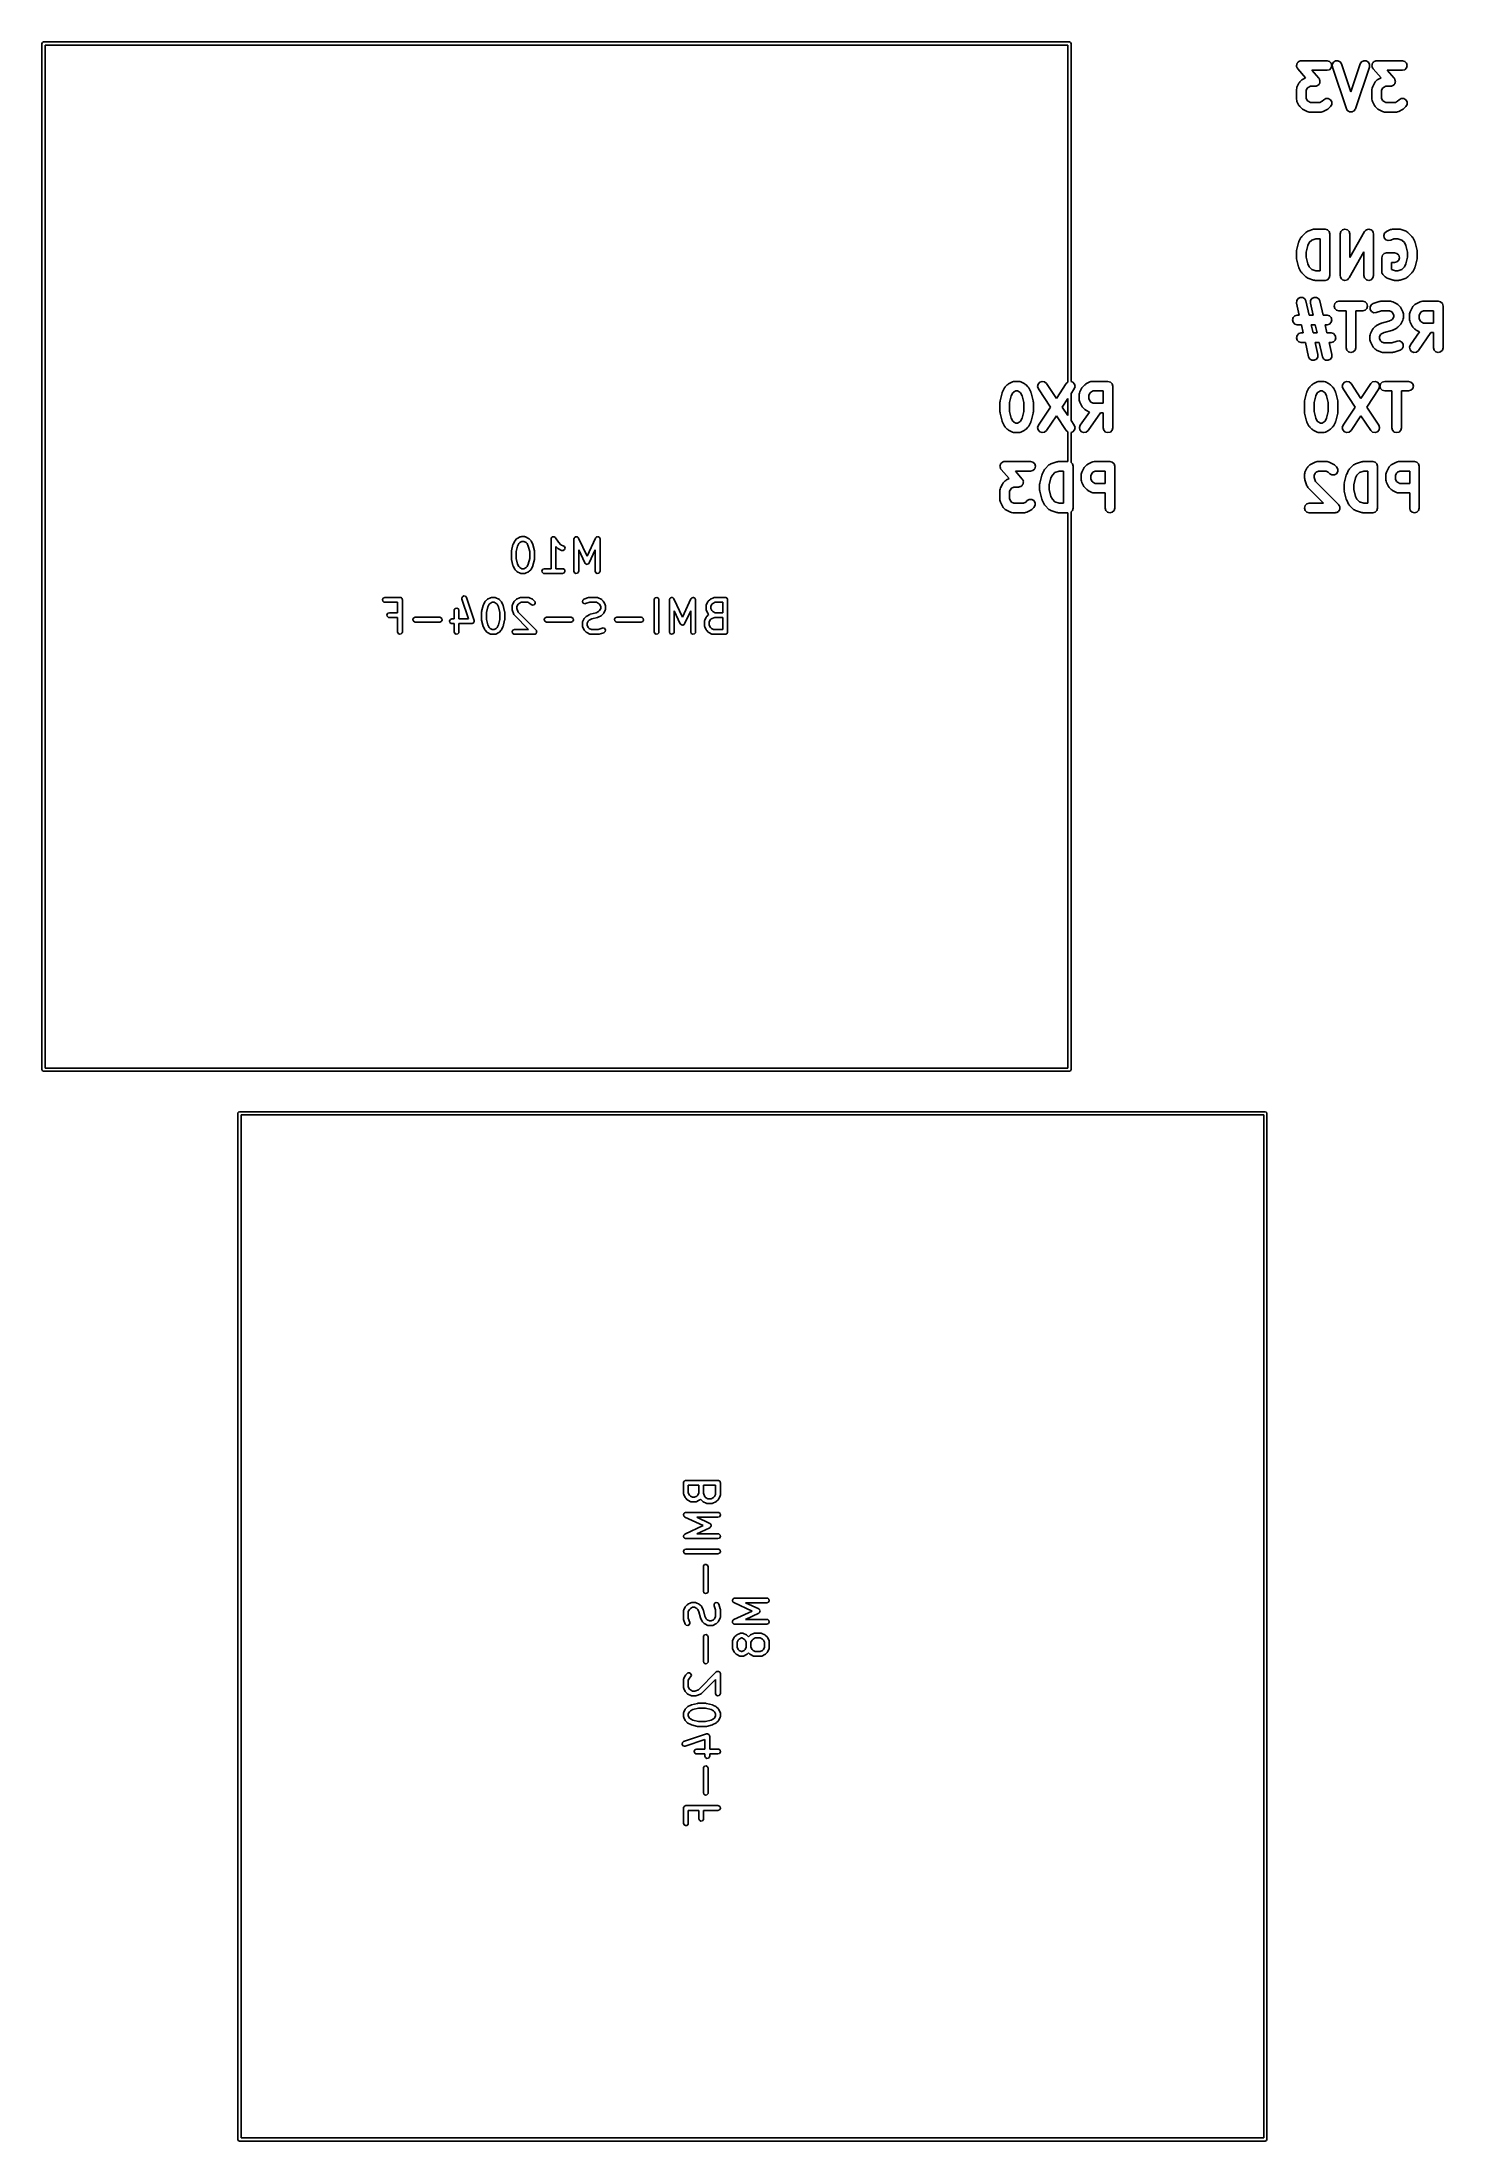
# Model space of a CAD drawing. Extents: x 1.66 to 3.38, y 0.29 to 2.87.
import ezdxf

# ---------------------------------------------------------------- set-up
doc = ezdxf.new("R2010")
doc.units = 0
doc.header["$MEASUREMENT"] = 0
doc.layers.add('BLACK', color=7, linetype='CONTINUOUS')

msp = doc.modelspace()

# ---------------------------------------------------------------- linework, layer by layer
at = {"layer": 'BLACK', "linetype": 'CONTINUOUS'}
for p, q in [((1.65811, 2.86992), (1.65869, 2.87131)), ((1.65811, 1.61008), (1.65811, 2.86992)), ((1.65869, 2.87131), (1.66008, 2.87189)), ((1.66008, 2.87189), (2.91992, 2.87189)), ((1.66205, 2.86795), (1.66205, 1.61205)), ((2.91795, 2.86795), (1.66205, 2.86795)), ((2.91795, 2.4543), (2.91795, 2.86795)), ((2.91992, 2.87189), (2.92131, 2.87131)), ((2.92131, 2.87131), (2.92189, 2.86992)), ((2.92189, 2.86992), (2.92189, 2.45497)), ((3.19873, 2.84299), (3.19898, 2.84393)), ((3.19888, 2.84242), (3.19873, 2.84299)), ((3.19884, 2.84184), (3.19888, 2.84242)), ((3.19927, 2.84097), (3.19884, 2.84184)), ((3.19898, 2.84393), (3.19904, 2.84489)), ((3.19904, 2.84489), (3.19937, 2.84538)), ((3.19952, 2.84004), (3.19927, 2.84097)), ((3.19937, 2.84538), (3.19952, 2.84594)), ((3.19952, 2.84594), (3.2002, 2.84663)), ((3.19993, 2.83962), (3.19952, 2.84004)), ((3.20019, 2.8391), (3.19993, 2.83962)), ((3.20999, 2.8279), (3.20019, 2.8391)), ((3.2002, 2.84663), (3.20074, 2.84743)), ((3.20074, 2.84743), (3.20127, 2.84769)), ((3.20127, 2.84769), (3.20168, 2.8481)), ((3.20168, 2.8481), (3.20261, 2.84835)), ((3.20261, 2.84835), (3.20349, 2.84878)), ((3.20349, 2.84878), (3.20407, 2.84874)), ((3.20407, 2.84874), (3.20463, 2.84889)), ((3.20463, 2.84889), (3.23631, 2.84889)), ((3.23631, 2.83708), (3.21765, 2.83708)), ((3.21765, 2.83708), (3.22614, 2.82738)), ((3.23631, 2.84889), (3.23927, 2.8481)), ((3.23927, 2.83787), (3.23631, 2.83708)), ((3.23927, 2.8481), (3.24143, 2.84594)), ((3.24143, 2.84004), (3.23927, 2.83787)), ((3.24143, 2.84594), (3.24222, 2.84299)), ((3.24222, 2.84299), (3.24143, 2.84004)), ((3.24271, 2.84417), (3.24408, 2.84691)), ((3.2429, 2.84112), (3.24271, 2.84417)), ((3.25996, 2.78994), (3.2429, 2.84112)), ((3.24408, 2.84691), (3.24663, 2.84859)), ((3.24663, 2.84859), (3.24968, 2.84877)), ((3.24968, 2.84877), (3.25242, 2.84741)), ((3.25242, 2.84741), (3.2541, 2.84486)), ((3.2541, 2.84486), (3.26556, 2.81048)), ((3.26556, 2.81048), (3.27702, 2.84486)), ((3.28822, 2.84112), (3.27116, 2.78994)), ((3.27702, 2.84486), (3.2787, 2.84741)), ((3.2787, 2.84741), (3.28144, 2.84877)), ((3.28144, 2.84877), (3.28449, 2.84859)), ((3.28449, 2.84859), (3.28704, 2.84691)), ((3.28704, 2.84691), (3.28841, 2.84417)), ((3.28841, 2.84417), (3.28822, 2.84112)), ((3.29134, 2.84299), (3.29159, 2.84393)), ((3.29149, 2.84242), (3.29134, 2.84299)), ((3.29145, 2.84184), (3.29149, 2.84242)), ((3.29188, 2.84097), (3.29145, 2.84184)), ((3.29159, 2.84393), (3.29165, 2.84489)), ((3.29165, 2.84489), (3.29198, 2.84538)), ((3.29213, 2.84004), (3.29188, 2.84097)), ((3.29198, 2.84538), (3.29213, 2.84594)), ((3.29213, 2.84594), (3.29282, 2.84663)), ((3.29254, 2.83962), (3.29213, 2.84004)), ((3.2928, 2.8391), (3.29254, 2.83962)), ((3.3026, 2.8279), (3.2928, 2.8391)), ((3.29282, 2.84663), (3.29336, 2.84743)), ((3.29336, 2.84743), (3.29388, 2.84769)), ((3.29388, 2.84769), (3.29429, 2.8481)), ((3.29429, 2.8481), (3.29523, 2.84835)), ((3.29523, 2.84835), (3.2961, 2.84878)), ((3.2961, 2.84878), (3.29668, 2.84874)), ((3.29668, 2.84874), (3.29724, 2.84889)), ((3.29724, 2.84889), (3.32893, 2.84889)), ((3.32893, 2.83708), (3.31026, 2.83708)), ((3.31026, 2.83708), (3.31875, 2.82738)), ((3.32893, 2.84889), (3.33188, 2.8481)), ((3.33188, 2.83787), (3.32893, 2.83708)), ((3.33188, 2.8481), (3.33404, 2.84594)), ((3.33404, 2.84004), (3.33188, 2.83787)), ((3.33404, 2.84594), (3.33483, 2.84299)), ((3.33483, 2.84299), (3.33404, 2.84004)), ((3.19873, 2.81374), (3.19908, 2.81505)), ((3.19873, 2.80156), (3.19873, 2.81374)), ((3.19908, 2.81505), (3.19935, 2.81638)), ((3.19935, 2.81638), (3.20179, 2.82126)), ((3.20179, 2.82126), (3.20242, 2.82197)), ((3.20242, 2.82197), (3.20289, 2.82279)), ((3.20289, 2.82279), (3.20533, 2.82523)), ((3.20533, 2.82523), (3.20615, 2.8257)), ((3.20615, 2.8257), (3.20686, 2.82634)), ((3.20686, 2.82634), (3.20999, 2.8279)), ((3.21192, 2.81512), (3.21054, 2.81235)), ((3.21054, 2.81235), (3.21054, 2.80295)), ((3.213, 2.8162), (3.21192, 2.81512)), ((3.21577, 2.81759), (3.213, 2.8162)), ((3.22169, 2.81759), (3.21577, 2.81759)), ((3.22225, 2.81774), (3.22169, 2.81759)), ((3.22284, 2.8177), (3.22225, 2.81774)), ((3.22371, 2.81813), (3.22284, 2.8177)), ((3.22464, 2.81838), (3.22371, 2.81813)), ((3.22506, 2.81879), (3.22464, 2.81838)), ((3.22558, 2.81905), (3.22506, 2.81879)), ((3.22612, 2.81985), (3.22558, 2.81905)), ((3.22681, 2.82054), (3.22612, 2.81985)), ((3.22614, 2.82738), (3.22639, 2.82686)), ((3.22639, 2.82686), (3.22681, 2.82644)), ((3.22681, 2.82644), (3.22706, 2.82551)), ((3.22696, 2.8211), (3.22681, 2.82054)), ((3.22728, 2.82159), (3.22696, 2.8211)), ((3.22706, 2.82551), (3.22748, 2.82464)), ((3.22735, 2.82255), (3.22728, 2.82159)), ((3.2276, 2.82349), (3.22735, 2.82255)), ((3.22748, 2.82464), (3.22745, 2.82405)), ((3.22745, 2.82405), (3.2276, 2.82349)), ((3.29134, 2.81374), (3.29169, 2.81505)), ((3.29134, 2.80156), (3.29134, 2.81374)), ((3.29169, 2.81505), (3.29196, 2.81638)), ((3.29196, 2.81638), (3.2944, 2.82126)), ((3.2944, 2.82126), (3.29503, 2.82197)), ((3.29503, 2.82197), (3.29551, 2.82279)), ((3.29551, 2.82279), (3.29794, 2.82523)), ((3.29794, 2.82523), (3.29877, 2.8257)), ((3.29877, 2.8257), (3.29948, 2.82634)), ((3.29948, 2.82634), (3.3026, 2.8279)), ((3.30453, 2.81512), (3.30315, 2.81235)), ((3.30315, 2.81235), (3.30315, 2.80295)), ((3.30562, 2.8162), (3.30453, 2.81512)), ((3.30839, 2.81759), (3.30562, 2.8162)), ((3.3143, 2.81759), (3.30839, 2.81759)), ((3.31487, 2.81774), (3.3143, 2.81759)), ((3.31545, 2.8177), (3.31487, 2.81774)), ((3.31632, 2.81813), (3.31545, 2.8177)), ((3.31726, 2.81838), (3.31632, 2.81813)), ((3.31767, 2.81879), (3.31726, 2.81838)), ((3.31819, 2.81905), (3.31767, 2.81879)), ((3.31873, 2.81985), (3.31819, 2.81905)), ((3.31942, 2.82054), (3.31873, 2.81985)), ((3.31875, 2.82738), (3.31901, 2.82686)), ((3.31901, 2.82686), (3.31942, 2.82644)), ((3.31942, 2.82644), (3.31967, 2.82551)), ((3.31957, 2.8211), (3.31942, 2.82054)), ((3.31989, 2.82159), (3.31957, 2.8211)), ((3.31967, 2.82551), (3.3201, 2.82464)), ((3.31996, 2.82255), (3.31989, 2.82159)), ((3.32021, 2.82349), (3.31996, 2.82255)), ((3.3201, 2.82464), (3.32006, 2.82405)), ((3.32006, 2.82405), (3.32021, 2.82349)), ((3.19908, 2.80024), (3.19873, 2.80156)), ((3.19935, 2.79892), (3.19908, 2.80024)), ((3.20179, 2.79404), (3.19935, 2.79892)), ((3.20242, 2.79333), (3.20179, 2.79404)), ((3.20289, 2.79251), (3.20242, 2.79333)), ((3.20533, 2.79007), (3.20289, 2.79251)), ((3.20615, 2.78959), (3.20533, 2.79007)), ((3.20686, 2.78896), (3.20615, 2.78959)), ((3.21174, 2.78653), (3.20686, 2.78896)), ((3.21054, 2.80295), (3.21192, 2.80018)), ((3.21307, 2.78625), (3.21174, 2.78653)), ((3.21192, 2.80018), (3.213, 2.7991)), ((3.213, 2.7991), (3.21577, 2.79771)), ((3.21438, 2.7859), (3.21307, 2.78625)), ((3.229, 2.7859), (3.21438, 2.7859)), ((3.21577, 2.79771), (3.22761, 2.79771)), ((3.22761, 2.79771), (3.23038, 2.7991)), ((3.23031, 2.78625), (3.229, 2.7859)), ((3.23164, 2.78653), (3.23031, 2.78625)), ((3.23038, 2.7991), (3.23214, 2.80086)), ((3.23652, 2.78896), (3.23164, 2.78653)), ((3.23214, 2.80086), (3.23479, 2.80239)), ((3.23479, 2.80239), (3.23784, 2.80239)), ((3.23723, 2.78959), (3.23652, 2.78896)), ((3.23805, 2.79007), (3.23723, 2.78959)), ((3.23784, 2.80239), (3.24049, 2.80086)), ((3.24049, 2.79251), (3.23805, 2.79007)), ((3.24049, 2.80086), (3.24202, 2.79821)), ((3.24202, 2.79515), (3.24049, 2.79251)), ((3.24202, 2.79821), (3.24202, 2.79515)), ((3.26061, 2.78895), (3.25996, 2.78994)), ((3.26114, 2.78789), (3.26061, 2.78895)), ((3.26144, 2.78769), (3.26114, 2.78789)), ((3.26164, 2.78739), (3.26144, 2.78769)), ((3.2627, 2.78686), (3.26164, 2.78739)), ((3.26369, 2.7862), (3.2627, 2.78686)), ((3.26405, 2.78618), (3.26369, 2.7862)), ((3.26438, 2.78602), (3.26405, 2.78618)), ((3.26556, 2.78609), (3.26438, 2.78602)), ((3.26674, 2.78602), (3.26556, 2.78609)), ((3.26707, 2.78618), (3.26674, 2.78602)), ((3.26743, 2.7862), (3.26707, 2.78618)), ((3.26842, 2.78686), (3.26743, 2.7862)), ((3.26948, 2.78739), (3.26842, 2.78686)), ((3.26968, 2.78769), (3.26948, 2.78739)), ((3.26998, 2.78789), (3.26968, 2.78769)), ((3.27051, 2.78895), (3.26998, 2.78789)), ((3.27116, 2.78994), (3.27051, 2.78895)), ((3.29169, 2.80024), (3.29134, 2.80156)), ((3.29196, 2.79892), (3.29169, 2.80024)), ((3.2944, 2.79404), (3.29196, 2.79892)), ((3.29503, 2.79333), (3.2944, 2.79404)), ((3.29551, 2.79251), (3.29503, 2.79333)), ((3.29794, 2.79007), (3.29551, 2.79251)), ((3.29877, 2.78959), (3.29794, 2.79007)), ((3.29948, 2.78896), (3.29877, 2.78959)), ((3.30435, 2.78653), (3.29948, 2.78896)), ((3.30315, 2.80295), (3.30453, 2.80018)), ((3.30568, 2.78625), (3.30435, 2.78653)), ((3.30453, 2.80018), (3.30562, 2.7991)), ((3.30562, 2.7991), (3.30839, 2.79771)), ((3.30699, 2.7859), (3.30568, 2.78625)), ((3.32162, 2.7859), (3.30699, 2.7859)), ((3.30839, 2.79771), (3.32022, 2.79771)), ((3.32022, 2.79771), (3.32299, 2.7991)), ((3.32293, 2.78625), (3.32162, 2.7859)), ((3.32426, 2.78653), (3.32293, 2.78625)), ((3.32299, 2.7991), (3.32475, 2.80086)), ((3.32913, 2.78896), (3.32426, 2.78653)), ((3.32475, 2.80086), (3.3274, 2.80239)), ((3.3274, 2.80239), (3.33046, 2.80239)), ((3.32984, 2.78959), (3.32913, 2.78896)), ((3.33067, 2.79007), (3.32984, 2.78959)), ((3.33046, 2.80239), (3.3331, 2.80086)), ((3.3331, 2.79251), (3.33067, 2.79007)), ((3.3331, 2.80086), (3.33463, 2.79821)), ((3.33463, 2.79515), (3.3331, 2.79251)), ((3.33463, 2.79821), (3.33463, 2.79515)), ((3.20179, 2.62675), (3.20422, 2.63162)), ((3.20422, 2.63162), (3.20485, 2.63234)), ((3.20485, 2.63234), (3.20533, 2.63316)), ((3.20533, 2.63316), (3.2102, 2.63803)), ((3.2102, 2.63803), (3.21138, 2.63871)), ((3.21138, 2.63871), (3.21251, 2.63946)), ((3.21251, 2.63946), (3.21982, 2.6419)), ((3.22265, 2.63039), (3.21757, 2.6287)), ((3.21982, 2.6419), (3.22077, 2.64195)), ((3.22077, 2.64195), (3.22169, 2.6422)), ((3.22169, 2.6422), (3.23388, 2.6422)), ((3.22797, 2.63039), (3.22265, 2.63039)), ((3.22797, 2.59102), (3.22797, 2.63039)), ((3.23388, 2.6422), (3.23683, 2.64141)), ((3.23683, 2.64141), (3.23899, 2.63925)), ((3.23899, 2.63925), (3.23978, 2.6363)), ((3.23978, 2.6363), (3.23978, 2.58511)), ((3.25234, 2.6363), (3.25313, 2.63925)), ((3.25234, 2.58511), (3.25234, 2.6363)), ((3.25313, 2.63925), (3.2553, 2.64141)), ((3.2553, 2.64141), (3.25825, 2.6422)), ((3.25825, 2.6422), (3.2612, 2.64141)), ((3.2612, 2.64141), (3.26336, 2.63925)), ((3.26336, 2.63925), (3.26415, 2.6363)), ((3.26415, 2.60735), (3.28237, 2.63923)), ((3.26415, 2.6363), (3.26415, 2.60735)), ((3.28237, 2.63923), (3.28238, 2.63924)), ((3.28238, 2.63925), (3.28345, 2.64032)), ((3.28238, 2.63924), (3.28238, 2.63925)), ((3.28345, 2.64032), (3.28452, 2.6414)), ((3.28452, 2.6414), (3.28453, 2.6414)), ((3.28453, 2.6414), (3.28454, 2.64141)), ((3.28454, 2.64141), (3.28601, 2.6418)), ((3.28601, 2.6418), (3.28747, 2.6422)), ((3.28747, 2.6422), (3.28748, 2.6422)), ((3.28748, 2.6422), (3.2875, 2.6422)), ((3.2875, 2.6422), (3.28896, 2.64181)), ((3.28896, 2.64181), (3.29043, 2.64142)), ((3.29043, 2.64142), (3.29043, 2.64141)), ((3.29043, 2.64141), (3.29045, 2.64141)), ((3.29045, 2.64141), (3.29152, 2.64034)), ((3.29152, 2.64034), (3.2926, 2.63927)), ((3.2926, 2.63927), (3.2926, 2.63926)), ((3.2926, 2.63926), (3.29261, 2.63925)), ((3.29261, 2.63925), (3.293, 2.63778)), ((3.293, 2.63778), (3.2934, 2.63632)), ((3.2934, 2.63632), (3.2934, 2.63631)), ((3.2934, 2.63631), (3.2934, 2.6363)), ((3.2934, 2.6363), (3.2934, 2.58511)), ((3.30597, 2.63421), (3.30694, 2.63711)), ((3.30659, 2.63122), (3.30597, 2.63421)), ((3.30861, 2.62893), (3.30659, 2.63122)), ((3.30694, 2.63711), (3.30923, 2.63914)), ((3.31151, 2.62796), (3.30861, 2.62893)), ((3.30923, 2.63914), (3.3141, 2.64158)), ((3.3141, 2.64158), (3.31543, 2.64185)), ((3.31814, 2.63039), (3.31451, 2.62858)), ((3.31543, 2.64185), (3.31674, 2.6422)), ((3.31674, 2.6422), (3.32405, 2.6422)), ((3.32309, 2.63039), (3.31814, 2.63039)), ((3.32817, 2.6287), (3.32309, 2.63039)), ((3.32405, 2.6422), (3.32497, 2.64195)), ((3.32497, 2.64195), (3.32592, 2.6419)), ((3.32592, 2.6419), (3.33323, 2.63946)), ((3.33323, 2.63946), (3.33437, 2.63871)), ((3.33437, 2.63871), (3.33554, 2.63803)), ((3.33554, 2.63803), (3.34042, 2.63316)), ((3.34042, 2.63316), (3.34089, 2.63234)), ((3.34089, 2.63234), (3.34152, 2.63162)), ((3.34152, 2.63162), (3.34396, 2.62675)), ((3.19873, 2.61436), (3.19891, 2.61506)), ((3.19873, 2.60705), (3.19873, 2.61436)), ((3.19891, 2.60635), (3.19873, 2.60705)), ((3.1989, 2.61579), (3.20134, 2.62554)), ((3.19891, 2.61506), (3.1989, 2.61579)), ((3.1989, 2.60562), (3.19891, 2.60635)), ((3.20134, 2.59587), (3.1989, 2.60562)), ((3.20134, 2.62554), (3.20166, 2.62611)), ((3.20166, 2.62611), (3.20179, 2.62675)), ((3.21264, 2.62205), (3.21054, 2.61363)), ((3.21054, 2.61363), (3.21054, 2.60778)), ((3.21054, 2.60778), (3.21264, 2.59936)), ((3.21436, 2.62549), (3.21264, 2.62205)), ((3.21757, 2.6287), (3.21436, 2.62549)), ((3.28159, 2.61406), (3.26338, 2.58218)), ((3.28159, 2.58511), (3.28159, 2.61406)), ((3.30352, 2.60705), (3.30432, 2.61)), ((3.30352, 2.58999), (3.30352, 2.60705)), ((3.30432, 2.61), (3.30648, 2.61216)), ((3.30648, 2.61216), (3.30943, 2.61295)), ((3.30943, 2.61295), (3.31918, 2.61295)), ((3.31451, 2.62858), (3.31151, 2.62796)), ((3.31918, 2.61295), (3.32213, 2.61216)), ((3.32213, 2.61216), (3.32429, 2.61)), ((3.32429, 2.6041), (3.32213, 2.60193)), ((3.32429, 2.61), (3.32508, 2.60705)), ((3.32508, 2.60705), (3.32429, 2.6041)), ((3.33139, 2.62549), (3.32817, 2.6287)), ((3.3331, 2.62205), (3.33139, 2.62549)), ((3.33521, 2.61363), (3.3331, 2.62205)), ((3.3331, 2.59936), (3.33521, 2.60778)), ((3.33521, 2.60778), (3.33521, 2.61363)), ((3.34396, 2.62675), (3.34409, 2.62611)), ((3.34409, 2.62611), (3.34441, 2.62554)), ((3.34441, 2.62554), (3.34684, 2.61579)), ((3.34684, 2.60562), (3.34441, 2.59587)), ((3.34684, 2.61579), (3.34683, 2.61506)), ((3.34683, 2.61506), (3.34702, 2.61436)), ((3.34702, 2.60705), (3.34683, 2.60635)), ((3.34683, 2.60635), (3.34684, 2.60562)), ((3.34702, 2.61436), (3.34702, 2.60705)), ((3.20166, 2.5953), (3.20134, 2.59587)), ((3.20179, 2.59466), (3.20166, 2.5953)), ((3.20422, 2.58978), (3.20179, 2.59466)), ((3.20485, 2.58907), (3.20422, 2.58978)), ((3.20533, 2.58825), (3.20485, 2.58907)), ((3.2102, 2.58338), (3.20533, 2.58825)), ((3.21138, 2.5827), (3.2102, 2.58338)), ((3.21251, 2.58195), (3.21138, 2.5827)), ((3.21982, 2.57951), (3.21251, 2.58195)), ((3.21264, 2.59936), (3.21436, 2.59592)), ((3.21436, 2.59592), (3.21757, 2.59271)), ((3.21757, 2.59271), (3.22265, 2.59102)), ((3.22077, 2.57945), (3.21982, 2.57951)), ((3.22169, 2.57921), (3.22077, 2.57945)), ((3.23388, 2.57921), (3.22169, 2.57921)), ((3.22265, 2.59102), (3.22797, 2.59102)), ((3.23683, 2.58), (3.23388, 2.57921)), ((3.23899, 2.58216), (3.23683, 2.58)), ((3.23978, 2.58511), (3.23899, 2.58216)), ((3.25235, 2.5851), (3.25234, 2.58511)), ((3.25234, 2.58509), (3.25235, 2.5851)), ((3.25274, 2.58362), (3.25234, 2.58509)), ((3.25313, 2.58216), (3.25274, 2.58362)), ((3.25314, 2.58215), (3.25313, 2.58216)), ((3.25315, 2.58214), (3.25314, 2.58215)), ((3.25422, 2.58107), (3.25315, 2.58214)), ((3.2553, 2.58), (3.25422, 2.58107)), ((3.25531, 2.58), (3.2553, 2.58)), ((3.25532, 2.57999), (3.25531, 2.58)), ((3.25678, 2.5796), (3.25532, 2.57999)), ((3.25825, 2.57921), (3.25678, 2.5796)), ((3.25826, 2.57921), (3.25825, 2.57921)), ((3.25828, 2.57921), (3.25826, 2.57921)), ((3.25974, 2.57961), (3.25828, 2.57921)), ((3.2612, 2.58), (3.25974, 2.57961)), ((3.26121, 2.58001), (3.2612, 2.58)), ((3.26122, 2.58001), (3.26121, 2.58001)), ((3.26229, 2.58109), (3.26122, 2.58001)), ((3.26336, 2.58216), (3.26229, 2.58109)), ((3.26337, 2.58217), (3.26336, 2.58216)), ((3.26338, 2.58218), (3.26337, 2.58217)), ((3.28238, 2.58216), (3.28159, 2.58511)), ((3.28454, 2.58), (3.28238, 2.58216)), ((3.2875, 2.57921), (3.28454, 2.58)), ((3.29045, 2.58), (3.2875, 2.57921)), ((3.29261, 2.58216), (3.29045, 2.58)), ((3.2934, 2.58511), (3.29261, 2.58216)), ((3.30373, 2.58924), (3.30352, 2.58999)), ((3.30373, 2.58846), (3.30373, 2.58924)), ((3.30411, 2.58779), (3.30373, 2.58846)), ((3.30432, 2.58704), (3.30411, 2.58779)), ((3.30487, 2.58649), (3.30432, 2.58704)), ((3.30525, 2.58581), (3.30487, 2.58649)), ((3.30769, 2.58338), (3.30525, 2.58581)), ((3.30887, 2.5827), (3.30769, 2.58338)), ((3.31, 2.58195), (3.30887, 2.5827)), ((3.31731, 2.57951), (3.31, 2.58195)), ((3.31918, 2.60114), (3.31534, 2.60114)), ((3.31534, 2.60114), (3.31534, 2.59262)), ((3.31534, 2.59262), (3.32014, 2.59102)), ((3.31826, 2.57945), (3.31731, 2.57951)), ((3.31918, 2.57921), (3.31826, 2.57945)), ((3.32213, 2.60193), (3.31918, 2.60114)), ((3.32405, 2.57921), (3.31918, 2.57921)), ((3.32014, 2.59102), (3.32309, 2.59102)), ((3.32309, 2.59102), (3.32817, 2.59271)), ((3.32497, 2.57945), (3.32405, 2.57921)), ((3.32592, 2.57951), (3.32497, 2.57945)), ((3.33323, 2.58195), (3.32592, 2.57951)), ((3.32817, 2.59271), (3.33139, 2.59592)), ((3.33139, 2.59592), (3.3331, 2.59936)), ((3.33437, 2.5827), (3.33323, 2.58195)), ((3.33554, 2.58338), (3.33437, 2.5827)), ((3.34042, 2.58825), (3.33554, 2.58338)), ((3.34089, 2.58907), (3.34042, 2.58825)), ((3.34152, 2.58978), (3.34089, 2.58907)), ((3.34396, 2.59466), (3.34152, 2.58978)), ((3.34409, 2.5953), (3.34396, 2.59466)), ((3.34441, 2.59587), (3.34409, 2.5953)), ((3.19887, 2.55131), (3.199, 2.55436)), ((3.199, 2.55436), (3.20064, 2.55694)), ((3.20064, 2.55694), (3.20335, 2.55835)), ((3.20335, 2.55835), (3.2064, 2.55822)), ((3.2064, 2.55822), (3.20898, 2.55658)), ((3.20898, 2.55658), (3.2104, 2.55387)), ((3.2104, 2.55387), (3.21424, 2.53656)), ((3.21593, 2.55131), (3.21606, 2.55436)), ((3.21606, 2.55436), (3.2177, 2.55694)), ((3.2177, 2.55694), (3.22041, 2.55835)), ((3.22041, 2.55835), (3.22346, 2.55822)), ((3.22346, 2.55822), (3.22604, 2.55658)), ((3.22604, 2.55658), (3.22746, 2.55387)), ((3.22746, 2.55387), (3.2313, 2.53656)), ((3.24582, 2.55067), (3.24798, 2.55283)), ((3.24798, 2.55283), (3.25094, 2.55362)), ((3.25094, 2.55362), (3.28018, 2.55362)), ((3.28018, 2.55362), (3.28314, 2.55283)), ((3.28314, 2.55283), (3.2853, 2.55067)), ((3.29294, 2.55088), (3.30025, 2.55332)), ((3.30025, 2.55332), (3.3012, 2.55337)), ((3.3012, 2.55337), (3.30212, 2.55362)), ((3.30212, 2.55362), (3.3143, 2.55362)), ((3.3143, 2.55362), (3.31562, 2.55327)), ((3.31562, 2.55327), (3.31695, 2.55299)), ((3.31695, 2.55299), (3.32182, 2.55056)), ((3.34578, 2.55056), (3.35066, 2.55299)), ((3.35066, 2.55299), (3.35199, 2.55327)), ((3.35199, 2.55327), (3.3533, 2.55362)), ((3.3533, 2.55362), (3.3728, 2.55362)), ((3.3728, 2.55362), (3.37575, 2.55283)), ((3.37575, 2.55283), (3.37791, 2.55067)), ((3.19385, 2.53065), (3.19464, 2.53361)), ((3.19464, 2.5277), (3.19385, 2.53065)), ((3.19464, 2.53361), (3.1968, 2.53577)), ((3.1968, 2.52554), (3.19464, 2.5277)), ((3.1968, 2.53577), (3.19976, 2.53656)), ((3.20214, 2.53656), (3.19887, 2.55131)), ((3.19976, 2.53656), (3.20214, 2.53656)), ((3.21424, 2.53656), (3.2192, 2.53656)), ((3.2192, 2.53656), (3.21593, 2.55131)), ((3.2313, 2.53656), (3.23631, 2.53656)), ((3.23631, 2.53656), (3.23927, 2.53577)), ((3.23927, 2.53577), (3.24143, 2.53361)), ((3.24143, 2.5277), (3.23927, 2.52554)), ((3.24143, 2.53361), (3.24222, 2.53065)), ((3.24222, 2.53065), (3.24143, 2.5277)), ((3.24503, 2.54771), (3.24582, 2.55067)), ((3.24582, 2.54476), (3.24503, 2.54771)), ((3.24798, 2.5426), (3.24582, 2.54476)), ((3.25094, 2.54181), (3.24798, 2.5426)), ((3.25966, 2.54181), (3.25094, 2.54181)), ((3.25966, 2.49653), (3.25966, 2.54181)), ((3.28018, 2.54181), (3.27147, 2.54181)), ((3.27147, 2.54181), (3.27147, 2.49653)), ((3.28314, 2.5426), (3.28018, 2.54181)), ((3.2853, 2.54476), (3.28314, 2.5426)), ((3.2853, 2.55067), (3.28609, 2.54771)), ((3.28609, 2.54771), (3.2853, 2.54476)), ((3.28902, 2.54646), (3.29039, 2.54919)), ((3.2892, 2.54341), (3.28902, 2.54646)), ((3.29089, 2.54086), (3.2892, 2.54341)), ((3.29039, 2.54919), (3.29294, 2.55088)), ((3.29362, 2.53949), (3.29089, 2.54086)), ((3.29667, 2.53967), (3.29362, 2.53949)), ((3.30308, 2.54181), (3.29667, 2.53967)), ((3.29704, 2.52375), (3.30191, 2.52619)), ((3.30191, 2.52619), (3.30255, 2.52632)), ((3.30255, 2.52632), (3.30312, 2.52663)), ((3.31291, 2.54181), (3.30308, 2.54181)), ((3.30312, 2.52663), (3.31224, 2.52891)), ((3.31224, 2.52891), (3.31568, 2.53063)), ((3.31568, 2.54042), (3.31291, 2.54181)), ((3.31676, 2.53934), (3.31568, 2.54042)), ((3.31568, 2.53063), (3.31676, 2.53171)), ((3.31815, 2.53657), (3.31676, 2.53934)), ((3.31676, 2.53171), (3.31815, 2.53448)), ((3.31815, 2.53448), (3.31815, 2.53657)), ((3.32182, 2.55056), (3.32253, 2.54993)), ((3.32253, 2.54993), (3.32335, 2.54945)), ((3.32335, 2.54945), (3.32579, 2.54701)), ((3.32579, 2.54701), (3.32627, 2.54619)), ((3.32627, 2.54619), (3.3269, 2.54548)), ((3.3269, 2.54548), (3.32934, 2.5406)), ((3.32934, 2.53045), (3.3269, 2.52557)), ((3.32934, 2.5406), (3.32961, 2.53928)), ((3.32961, 2.53178), (3.32934, 2.53045)), ((3.32961, 2.53928), (3.32996, 2.53796)), ((3.32996, 2.53309), (3.32961, 2.53178)), ((3.32996, 2.53796), (3.32996, 2.53309)), ((3.33765, 2.53796), (3.338, 2.53928)), ((3.33765, 2.53065), (3.33765, 2.53796)), ((3.338, 2.52934), (3.33765, 2.53065)), ((3.338, 2.53928), (3.33827, 2.5406)), ((3.33827, 2.52801), (3.338, 2.52934)), ((3.33827, 2.5406), (3.34071, 2.54548)), ((3.34071, 2.52314), (3.33827, 2.52801)), ((3.34071, 2.54548), (3.34134, 2.54619)), ((3.34134, 2.54619), (3.34181, 2.54701)), ((3.34181, 2.54701), (3.34425, 2.54945)), ((3.34425, 2.54945), (3.34507, 2.54993)), ((3.34507, 2.54993), (3.34578, 2.55056)), ((3.35084, 2.53934), (3.34946, 2.53657)), ((3.34946, 2.53657), (3.34946, 2.53205)), ((3.34946, 2.53205), (3.35084, 2.52928)), ((3.35192, 2.54042), (3.35084, 2.53934)), ((3.35084, 2.52928), (3.35192, 2.52819)), ((3.35469, 2.54181), (3.35192, 2.54042)), ((3.35192, 2.52819), (3.35469, 2.52681)), ((3.36689, 2.54181), (3.35469, 2.54181)), ((3.35469, 2.52681), (3.36689, 2.52681)), ((3.36689, 2.52681), (3.36689, 2.54181)), ((3.37791, 2.55067), (3.3787, 2.54771)), ((3.3787, 2.54771), (3.3787, 2.49653)), ((3.19976, 2.52475), (3.1968, 2.52554)), ((3.19873, 2.50872), (3.19952, 2.51167)), ((3.19952, 2.50576), (3.19873, 2.50872)), ((3.19952, 2.51167), (3.20168, 2.51383)), ((3.20168, 2.5036), (3.19952, 2.50576)), ((3.20477, 2.52475), (3.19976, 2.52475)), ((3.20168, 2.51383), (3.20463, 2.51462)), ((3.20463, 2.50281), (3.20168, 2.5036)), ((3.20463, 2.51462), (3.20702, 2.51462)), ((3.20964, 2.50281), (3.20463, 2.50281)), ((3.20702, 2.51462), (3.20477, 2.52475)), ((3.21349, 2.4855), (3.20964, 2.50281)), ((3.21687, 2.52475), (3.21912, 2.51462)), ((3.22183, 2.52475), (3.21687, 2.52475)), ((3.21912, 2.51462), (3.22408, 2.51462)), ((3.2267, 2.50281), (3.22174, 2.50281)), ((3.22174, 2.50281), (3.22502, 2.48806)), ((3.22408, 2.51462), (3.22183, 2.52475)), ((3.23055, 2.4855), (3.2267, 2.50281)), ((3.23631, 2.52475), (3.23393, 2.52475)), ((3.23393, 2.52475), (3.23618, 2.51462)), ((3.23618, 2.51462), (3.24119, 2.51462)), ((3.23927, 2.52554), (3.23631, 2.52475)), ((3.24119, 2.50281), (3.2388, 2.50281)), ((3.2388, 2.50281), (3.24208, 2.48806)), ((3.24119, 2.51462), (3.24414, 2.51383)), ((3.24414, 2.5036), (3.24119, 2.50281)), ((3.24414, 2.51383), (3.2463, 2.51167)), ((3.2463, 2.50576), (3.24414, 2.5036)), ((3.2463, 2.51167), (3.24709, 2.50872)), ((3.24709, 2.50872), (3.2463, 2.50576)), ((3.2889, 2.51115), (3.28925, 2.51247)), ((3.2889, 2.50628), (3.2889, 2.51115)), ((3.28925, 2.50497), (3.2889, 2.50628)), ((3.28925, 2.51247), (3.28952, 2.5138)), ((3.28952, 2.50364), (3.28925, 2.50497)), ((3.28952, 2.5138), (3.29196, 2.51867)), ((3.29196, 2.49877), (3.28952, 2.50364)), ((3.29196, 2.51867), (3.29259, 2.51938)), ((3.29259, 2.51938), (3.29307, 2.5202)), ((3.29307, 2.5202), (3.29551, 2.52264)), ((3.29551, 2.52264), (3.29633, 2.52312)), ((3.29633, 2.52312), (3.29704, 2.52375)), ((3.3021, 2.51253), (3.30071, 2.50976)), ((3.30071, 2.50976), (3.30071, 2.50767)), ((3.30071, 2.50767), (3.3021, 2.5049)), ((3.30318, 2.51361), (3.3021, 2.51253)), ((3.3021, 2.5049), (3.30318, 2.50382)), ((3.30662, 2.51533), (3.30318, 2.51361)), ((3.30318, 2.50382), (3.30595, 2.50244)), ((3.30595, 2.50244), (3.31578, 2.50244)), ((3.31574, 2.51761), (3.30662, 2.51533)), ((3.31631, 2.51793), (3.31574, 2.51761)), ((3.31578, 2.50244), (3.32219, 2.50457)), ((3.31695, 2.51806), (3.31631, 2.51793)), ((3.32182, 2.5205), (3.31695, 2.51806)), ((3.32253, 2.52113), (3.32182, 2.5205)), ((3.32219, 2.50457), (3.32524, 2.50475)), ((3.32335, 2.5216), (3.32253, 2.52113)), ((3.32579, 2.52404), (3.32335, 2.5216)), ((3.32524, 2.50475), (3.32797, 2.50339)), ((3.32627, 2.52486), (3.32579, 2.52404)), ((3.3269, 2.52557), (3.32627, 2.52486)), ((3.32797, 2.50339), (3.32966, 2.50084)), ((3.32966, 2.50084), (3.32984, 2.49778)), ((3.33871, 2.49992), (3.34995, 2.51597)), ((3.34134, 2.52243), (3.34071, 2.52314)), ((3.34181, 2.5216), (3.34134, 2.52243)), ((3.34425, 2.51916), (3.34181, 2.5216)), ((3.34507, 2.51869), (3.34425, 2.51916)), ((3.34578, 2.51806), (3.34507, 2.51869)), ((3.34995, 2.51597), (3.34578, 2.51806)), ((3.36369, 2.515), (3.34839, 2.49315)), ((3.36689, 2.515), (3.36369, 2.515)), ((3.36689, 2.49653), (3.36689, 2.515)), ((3.2149, 2.48279), (3.21349, 2.4855)), ((3.21748, 2.48115), (3.2149, 2.48279)), ((3.22053, 2.48102), (3.21748, 2.48115)), ((3.22325, 2.48243), (3.22053, 2.48102)), ((3.22489, 2.48501), (3.22325, 2.48243)), ((3.22502, 2.48806), (3.22489, 2.48501)), ((3.23196, 2.48279), (3.23055, 2.4855)), ((3.23454, 2.48115), (3.23196, 2.48279)), ((3.2376, 2.48102), (3.23454, 2.48115)), ((3.24031, 2.48243), (3.2376, 2.48102)), ((3.24195, 2.48501), (3.24031, 2.48243)), ((3.24208, 2.48806), (3.24195, 2.48501)), ((3.26045, 2.49358), (3.25966, 2.49653)), ((3.26261, 2.49142), (3.26045, 2.49358)), ((3.26556, 2.49063), (3.26261, 2.49142)), ((3.26851, 2.49142), (3.26556, 2.49063)), ((3.27067, 2.49358), (3.26851, 2.49142)), ((3.27147, 2.49653), (3.27067, 2.49358)), ((3.29259, 2.49805), (3.29196, 2.49877)), ((3.29307, 2.49723), (3.29259, 2.49805)), ((3.29551, 2.49479), (3.29307, 2.49723)), ((3.29633, 2.49432), (3.29551, 2.49479)), ((3.29704, 2.49369), (3.29633, 2.49432)), ((3.30191, 2.49125), (3.29704, 2.49369)), ((3.30324, 2.49098), (3.30191, 2.49125)), ((3.30456, 2.49063), (3.30324, 2.49098)), ((3.31674, 2.49063), (3.30456, 2.49063)), ((3.31766, 2.49087), (3.31674, 2.49063)), ((3.31861, 2.49093), (3.31766, 2.49087)), ((3.32592, 2.49337), (3.31861, 2.49093)), ((3.32847, 2.49505), (3.32592, 2.49337)), ((3.32984, 2.49778), (3.32847, 2.49505)), ((3.33767, 2.49705), (3.33871, 2.49992)), ((3.3382, 2.49404), (3.33767, 2.49705)), ((3.34016, 2.49169), (3.3382, 2.49404)), ((3.34304, 2.49065), (3.34016, 2.49169)), ((3.34605, 2.49118), (3.34304, 2.49065)), ((3.34839, 2.49315), (3.34605, 2.49118)), ((3.36768, 2.49358), (3.36689, 2.49653)), ((3.36984, 2.49142), (3.36768, 2.49358)), ((3.3728, 2.49063), (3.36984, 2.49142)), ((3.37575, 2.49142), (3.3728, 2.49063)), ((3.37791, 2.49358), (3.37575, 2.49142)), ((3.3787, 2.49653), (3.37791, 2.49358)), ((2.84068, 2.44777), (2.84116, 2.44859)), ((2.84116, 2.44859), (2.84359, 2.45103)), ((2.84359, 2.45103), (2.84442, 2.4515)), ((2.84442, 2.4515), (2.84513, 2.45213)), ((2.84513, 2.45213), (2.85, 2.45457)), ((2.85, 2.45457), (2.85133, 2.45484)), ((2.85133, 2.45484), (2.85264, 2.45519)), ((2.85264, 2.45519), (2.85752, 2.45519)), ((2.85752, 2.45519), (2.85883, 2.45484)), ((2.85883, 2.45484), (2.86016, 2.45457)), ((2.86016, 2.45457), (2.86503, 2.45213)), ((2.86503, 2.45213), (2.86574, 2.4515)), ((2.86574, 2.4515), (2.86657, 2.45103)), ((2.86657, 2.45103), (2.86901, 2.44859)), ((2.86901, 2.44859), (2.86948, 2.44777)), ((2.88087, 2.44891), (2.88147, 2.45191)), ((2.88185, 2.44601), (2.88087, 2.44891)), ((2.88147, 2.45191), (2.88349, 2.4542)), ((2.88349, 2.4542), (2.88638, 2.45518)), ((2.88638, 2.45518), (2.88938, 2.45458)), ((2.88938, 2.45458), (2.89168, 2.45256)), ((2.89168, 2.45256), (2.90382, 2.43434)), ((2.90382, 2.43434), (2.91597, 2.45256)), ((2.91597, 2.45256), (2.91795, 2.4543)), ((2.92189, 2.45497), (2.92416, 2.4542)), ((2.92416, 2.4542), (2.92618, 2.45191)), ((2.92678, 2.44891), (2.9258, 2.44601)), ((2.92618, 2.45191), (2.92678, 2.44891)), ((2.93573, 2.44777), (2.93621, 2.44859)), ((2.93621, 2.44859), (2.93864, 2.45103)), ((2.93864, 2.45103), (2.93947, 2.4515)), ((2.93947, 2.4515), (2.94018, 2.45213)), ((2.94018, 2.45213), (2.94505, 2.45457)), ((2.94505, 2.45457), (2.94638, 2.45484)), ((2.94638, 2.45484), (2.94769, 2.45519)), ((2.94769, 2.45519), (2.96719, 2.45519)), ((2.96719, 2.45519), (2.97014, 2.4544)), ((2.97014, 2.4544), (2.97231, 2.45224)), ((2.97231, 2.45224), (2.9731, 2.44929)), ((2.9731, 2.44929), (2.9731, 2.39811)), ((3.2147, 2.44777), (3.21517, 2.44859)), ((3.21517, 2.44859), (3.21761, 2.45103)), ((3.21761, 2.45103), (3.21843, 2.4515)), ((3.21843, 2.4515), (3.21914, 2.45213)), ((3.21914, 2.45213), (3.22402, 2.45457)), ((3.22402, 2.45457), (3.22535, 2.45484)), ((3.22535, 2.45484), (3.22666, 2.45519)), ((3.22666, 2.45519), (3.23153, 2.45519)), ((3.23153, 2.45519), (3.23284, 2.45484)), ((3.23284, 2.45484), (3.23417, 2.45457)), ((3.23417, 2.45457), (3.23905, 2.45213)), ((3.23905, 2.45213), (3.23976, 2.4515)), ((3.23976, 2.4515), (3.24058, 2.45103)), ((3.24058, 2.45103), (3.24302, 2.44859)), ((3.24302, 2.44859), (3.2435, 2.44777)), ((3.25489, 2.44891), (3.25549, 2.45191)), ((3.25587, 2.44601), (3.25489, 2.44891)), ((3.25549, 2.45191), (3.2575, 2.4542)), ((3.2575, 2.4542), (3.2604, 2.45518)), ((3.2604, 2.45518), (3.2634, 2.45458)), ((3.2634, 2.45458), (3.26569, 2.45256)), ((3.26569, 2.45256), (3.27784, 2.43434)), ((3.27784, 2.43434), (3.28999, 2.45256)), ((3.28999, 2.45256), (3.29228, 2.45458)), ((3.29228, 2.45458), (3.29528, 2.45518)), ((3.29528, 2.45518), (3.29818, 2.4542)), ((3.29818, 2.4542), (3.30019, 2.45191)), ((3.30079, 2.44891), (3.29981, 2.44601)), ((3.30019, 2.45191), (3.30079, 2.44891)), ((3.30118, 2.44929), (3.30197, 2.45224)), ((3.30197, 2.44633), (3.30118, 2.44929)), ((3.30197, 2.45224), (3.30413, 2.4544)), ((3.30413, 2.4544), (3.30709, 2.45519)), ((3.30709, 2.45519), (3.33633, 2.45519)), ((3.33633, 2.45519), (3.33929, 2.4544)), ((3.33929, 2.4544), (3.34145, 2.45224)), ((3.34145, 2.45224), (3.34224, 2.44929)), ((3.34224, 2.44929), (3.34145, 2.44633)), ((2.83455, 2.42979), (2.83474, 2.43049)), ((2.83455, 2.4176), (2.83455, 2.42979)), ((2.83473, 2.43122), (2.83717, 2.44097)), ((2.83474, 2.43049), (2.83473, 2.43122)), ((2.83717, 2.44097), (2.83748, 2.44154)), ((2.83748, 2.44154), (2.83761, 2.44218)), ((2.83761, 2.44218), (2.84005, 2.44705)), ((2.84005, 2.44705), (2.84068, 2.44777)), ((2.84847, 2.43748), (2.84636, 2.42906)), ((2.84636, 2.42906), (2.84636, 2.41833)), ((2.85019, 2.44091), (2.84847, 2.43748)), ((2.85127, 2.442), (2.85019, 2.44091)), ((2.85404, 2.44338), (2.85127, 2.442)), ((2.85612, 2.44338), (2.85404, 2.44338)), ((2.85889, 2.442), (2.85612, 2.44338)), ((2.85998, 2.44091), (2.85889, 2.442)), ((2.86169, 2.43748), (2.85998, 2.44091)), ((2.8638, 2.42906), (2.86169, 2.43748)), ((2.8638, 2.41833), (2.8638, 2.42906)), ((2.86948, 2.44777), (2.87011, 2.44705)), ((2.87011, 2.44705), (2.87255, 2.44218)), ((2.87255, 2.44218), (2.87268, 2.44154)), ((2.87268, 2.44154), (2.873, 2.44097)), ((2.873, 2.44097), (2.87543, 2.43122)), ((2.87543, 2.43122), (2.87542, 2.43049)), ((2.87542, 2.43049), (2.87561, 2.42979)), ((2.87561, 2.42979), (2.87561, 2.4176)), ((2.89673, 2.4237), (2.88185, 2.44601)), ((2.88185, 2.40138), (2.89673, 2.4237)), ((2.91795, 2.43424), (2.91092, 2.4237)), ((2.91092, 2.4237), (2.91795, 2.41315)), ((2.91795, 2.41315), (2.91795, 2.43424)), ((2.9258, 2.44601), (2.92189, 2.44015)), ((2.92189, 2.44015), (2.92189, 2.40725)), ((2.93204, 2.43954), (2.93239, 2.44085)), ((2.93204, 2.43223), (2.93204, 2.43954)), ((2.93239, 2.43092), (2.93204, 2.43223)), ((2.93239, 2.44085), (2.93266, 2.44218)), ((2.93266, 2.42959), (2.93239, 2.43092)), ((2.93266, 2.44218), (2.9351, 2.44705)), ((2.9351, 2.42471), (2.93266, 2.42959)), ((2.9351, 2.44705), (2.93573, 2.44777)), ((2.93573, 2.424), (2.9351, 2.42471)), ((2.93621, 2.42318), (2.93573, 2.424)), ((2.93864, 2.42074), (2.93621, 2.42318)), ((2.94524, 2.44091), (2.94385, 2.43814)), ((2.94385, 2.43814), (2.94385, 2.43362)), ((2.94385, 2.43362), (2.94524, 2.43085)), ((2.94632, 2.442), (2.94524, 2.44091)), ((2.94524, 2.43085), (2.94632, 2.42977)), ((2.94909, 2.44338), (2.94632, 2.442)), ((2.94632, 2.42977), (2.94909, 2.42838)), ((2.96129, 2.44338), (2.94909, 2.44338)), ((2.94909, 2.42838), (2.96129, 2.42838)), ((2.96129, 2.42838), (2.96129, 2.44338)), ((3.20857, 2.42979), (3.20876, 2.43049)), ((3.20857, 2.4176), (3.20857, 2.42979)), ((3.20874, 2.43122), (3.21118, 2.44097)), ((3.20876, 2.43049), (3.20874, 2.43122)), ((3.21118, 2.44097), (3.2115, 2.44154)), ((3.2115, 2.44154), (3.21163, 2.44218)), ((3.21163, 2.44218), (3.21407, 2.44705)), ((3.21407, 2.44705), (3.2147, 2.44777)), ((3.22248, 2.43748), (3.22038, 2.42906)), ((3.22038, 2.42906), (3.22038, 2.41833)), ((3.2242, 2.44091), (3.22248, 2.43748)), ((3.22528, 2.442), (3.2242, 2.44091)), ((3.22805, 2.44338), (3.22528, 2.442)), ((3.23014, 2.44338), (3.22805, 2.44338)), ((3.23291, 2.442), (3.23014, 2.44338)), ((3.23399, 2.44091), (3.23291, 2.442)), ((3.23571, 2.43748), (3.23399, 2.44091)), ((3.23781, 2.42906), (3.23571, 2.43748)), ((3.23781, 2.41833), (3.23781, 2.42906)), ((3.2435, 2.44777), (3.24413, 2.44705)), ((3.24413, 2.44705), (3.24656, 2.44218)), ((3.24656, 2.44218), (3.2467, 2.44154)), ((3.2467, 2.44154), (3.24701, 2.44097)), ((3.24701, 2.44097), (3.24945, 2.43122)), ((3.24945, 2.43122), (3.24944, 2.43049)), ((3.24944, 2.43049), (3.24963, 2.42979)), ((3.24963, 2.42979), (3.24963, 2.4176)), ((3.27074, 2.4237), (3.25587, 2.44601)), ((3.25587, 2.40138), (3.27074, 2.4237)), ((3.29981, 2.44601), (3.28494, 2.4237)), ((3.28494, 2.4237), (3.29981, 2.40138)), ((3.30413, 2.44417), (3.30197, 2.44633)), ((3.30709, 2.44338), (3.30413, 2.44417)), ((3.3158, 2.44338), (3.30709, 2.44338)), ((3.3158, 2.39811), (3.3158, 2.44338)), ((3.33633, 2.44338), (3.32762, 2.44338)), ((3.32762, 2.44338), (3.32762, 2.39811)), ((3.33929, 2.44417), (3.33633, 2.44338)), ((3.34145, 2.44633), (3.33929, 2.44417)), ((2.83474, 2.4169), (2.83455, 2.4176)), ((2.83473, 2.41617), (2.83474, 2.4169)), ((2.83717, 2.40642), (2.83473, 2.41617)), ((2.83748, 2.40585), (2.83717, 2.40642)), ((2.83761, 2.40521), (2.83748, 2.40585)), ((2.84005, 2.40034), (2.83761, 2.40521)), ((2.84068, 2.39963), (2.84005, 2.40034)), ((2.84116, 2.39881), (2.84068, 2.39963)), ((2.84359, 2.39637), (2.84116, 2.39881)), ((2.84636, 2.41833), (2.84847, 2.40992)), ((2.84847, 2.40992), (2.85019, 2.40648)), ((2.85019, 2.40648), (2.85127, 2.4054)), ((2.85127, 2.4054), (2.85404, 2.40401)), ((2.85404, 2.40401), (2.85612, 2.40401)), ((2.85612, 2.40401), (2.85889, 2.4054)), ((2.85889, 2.4054), (2.85998, 2.40648)), ((2.85998, 2.40648), (2.86169, 2.40992)), ((2.86169, 2.40992), (2.8638, 2.41833)), ((2.86901, 2.39881), (2.86657, 2.39637)), ((2.86948, 2.39963), (2.86901, 2.39881)), ((2.87011, 2.40034), (2.86948, 2.39963)), ((2.87255, 2.40521), (2.87011, 2.40034)), ((2.87268, 2.40585), (2.87255, 2.40521)), ((2.873, 2.40642), (2.87268, 2.40585)), ((2.87543, 2.41617), (2.873, 2.40642)), ((2.87561, 2.4176), (2.87542, 2.4169)), ((2.87542, 2.4169), (2.87543, 2.41617)), ((2.88087, 2.39849), (2.88185, 2.40138)), ((2.88147, 2.39549), (2.88087, 2.39849)), ((2.90382, 2.41305), (2.89168, 2.39483)), ((2.91597, 2.39483), (2.90382, 2.41305)), ((2.92189, 2.40725), (2.9258, 2.40138)), ((2.9258, 2.40138), (2.92678, 2.39849)), ((2.92678, 2.39849), (2.92618, 2.39549)), ((2.93206, 2.39862), (2.93311, 2.40149)), ((2.93259, 2.39561), (2.93206, 2.39862)), ((2.93311, 2.40149), (2.94435, 2.41755)), ((2.93947, 2.42026), (2.93864, 2.42074)), ((2.94018, 2.41963), (2.93947, 2.42026)), ((2.94435, 2.41755), (2.94018, 2.41963)), ((2.95808, 2.41657), (2.94278, 2.39472)), ((2.96129, 2.41657), (2.95808, 2.41657)), ((2.96129, 2.39811), (2.96129, 2.41657)), ((2.96208, 2.39515), (2.96129, 2.39811)), ((2.9731, 2.39811), (2.97231, 2.39515)), ((3.20876, 2.4169), (3.20857, 2.4176)), ((3.20874, 2.41617), (3.20876, 2.4169)), ((3.21118, 2.40642), (3.20874, 2.41617)), ((3.2115, 2.40585), (3.21118, 2.40642)), ((3.21163, 2.40521), (3.2115, 2.40585)), ((3.21407, 2.40034), (3.21163, 2.40521)), ((3.2147, 2.39963), (3.21407, 2.40034)), ((3.21517, 2.39881), (3.2147, 2.39963)), ((3.21761, 2.39637), (3.21517, 2.39881)), ((3.22038, 2.41833), (3.22248, 2.40992)), ((3.22248, 2.40992), (3.2242, 2.40648)), ((3.2242, 2.40648), (3.22528, 2.4054)), ((3.22528, 2.4054), (3.22805, 2.40401)), ((3.22805, 2.40401), (3.23014, 2.40401)), ((3.23014, 2.40401), (3.23291, 2.4054)), ((3.23291, 2.4054), (3.23399, 2.40648)), ((3.23399, 2.40648), (3.23571, 2.40992)), ((3.23571, 2.40992), (3.23781, 2.41833)), ((3.24302, 2.39881), (3.24058, 2.39637)), ((3.2435, 2.39963), (3.24302, 2.39881)), ((3.24413, 2.40034), (3.2435, 2.39963)), ((3.24656, 2.40521), (3.24413, 2.40034)), ((3.2467, 2.40585), (3.24656, 2.40521)), ((3.24701, 2.40642), (3.2467, 2.40585)), ((3.24945, 2.41617), (3.24701, 2.40642)), ((3.24963, 2.4176), (3.24944, 2.4169)), ((3.24944, 2.4169), (3.24945, 2.41617)), ((3.25489, 2.39849), (3.25587, 2.40138)), ((3.25549, 2.39549), (3.25489, 2.39849)), ((3.27784, 2.41305), (3.26569, 2.39483)), ((3.28999, 2.39483), (3.27784, 2.41305)), ((3.29981, 2.40138), (3.30079, 2.39849)), ((3.30079, 2.39849), (3.30019, 2.39549)), ((3.3166, 2.39515), (3.3158, 2.39811)), ((3.32762, 2.39811), (3.32682, 2.39515)), ((2.84442, 2.39589), (2.84359, 2.39637)), ((2.84513, 2.39526), (2.84442, 2.39589)), ((2.85, 2.39282), (2.84513, 2.39526)), ((2.85133, 2.39255), (2.85, 2.39282)), ((2.85264, 2.3922), (2.85133, 2.39255)), ((2.85752, 2.3922), (2.85264, 2.3922)), ((2.85883, 2.39255), (2.85752, 2.3922)), ((2.86016, 2.39282), (2.85883, 2.39255)), ((2.86503, 2.39526), (2.86016, 2.39282)), ((2.86574, 2.39589), (2.86503, 2.39526)), ((2.86657, 2.39637), (2.86574, 2.39589)), ((2.88349, 2.39319), (2.88147, 2.39549)), ((2.88638, 2.39221), (2.88349, 2.39319)), ((2.88938, 2.39281), (2.88638, 2.39221)), ((2.89168, 2.39483), (2.88938, 2.39281)), ((2.91795, 2.39309), (2.91597, 2.39483)), ((2.91795, 2.35677), (2.91795, 2.39309)), ((2.92416, 2.39319), (2.92189, 2.39242)), ((2.92189, 2.39242), (2.92189, 2.35549)), ((2.92618, 2.39549), (2.92416, 2.39319)), ((2.93456, 2.39327), (2.93259, 2.39561)), ((2.93743, 2.39222), (2.93456, 2.39327)), ((2.94044, 2.39275), (2.93743, 2.39222)), ((2.94278, 2.39472), (2.94044, 2.39275)), ((2.96424, 2.39299), (2.96208, 2.39515)), ((2.96719, 2.3922), (2.96424, 2.39299)), ((2.97014, 2.39299), (2.96719, 2.3922)), ((2.97231, 2.39515), (2.97014, 2.39299)), ((3.21843, 2.39589), (3.21761, 2.39637)), ((3.21914, 2.39526), (3.21843, 2.39589)), ((3.22402, 2.39282), (3.21914, 2.39526)), ((3.22535, 2.39255), (3.22402, 2.39282)), ((3.22666, 2.3922), (3.22535, 2.39255)), ((3.23153, 2.3922), (3.22666, 2.3922)), ((3.23284, 2.39255), (3.23153, 2.3922)), ((3.23417, 2.39282), (3.23284, 2.39255)), ((3.23905, 2.39526), (3.23417, 2.39282)), ((3.23976, 2.39589), (3.23905, 2.39526)), ((3.24058, 2.39637), (3.23976, 2.39589)), ((3.2575, 2.39319), (3.25549, 2.39549)), ((3.2604, 2.39221), (3.2575, 2.39319)), ((3.2634, 2.39281), (3.2604, 2.39221)), ((3.26569, 2.39483), (3.2634, 2.39281)), ((3.29228, 2.39281), (3.28999, 2.39483)), ((3.29528, 2.39221), (3.29228, 2.39281)), ((3.29818, 2.39319), (3.29528, 2.39221)), ((3.30019, 2.39549), (3.29818, 2.39319)), ((3.31876, 2.39299), (3.3166, 2.39515)), ((3.32171, 2.3922), (3.31876, 2.39299)), ((3.32466, 2.39299), (3.32171, 2.3922)), ((3.32682, 2.39515), (3.32466, 2.39299)), ((2.83455, 2.35086), (2.8348, 2.3518)), ((2.8347, 2.3503), (2.83455, 2.35086)), ((2.83466, 2.34972), (2.8347, 2.3503)), ((2.83509, 2.34885), (2.83466, 2.34972)), ((2.8348, 2.3518), (2.83487, 2.35277)), ((2.83487, 2.35277), (2.83519, 2.35325)), ((2.83534, 2.34791), (2.83509, 2.34885)), ((2.83519, 2.35325), (2.83534, 2.35382)), ((2.83534, 2.35382), (2.83603, 2.3545)), ((2.83576, 2.3475), (2.83534, 2.34791)), ((2.83601, 2.34697), (2.83576, 2.3475)), ((2.84581, 2.33577), (2.83601, 2.34697)), ((2.83603, 2.3545), (2.83657, 2.35531)), ((2.83657, 2.35531), (2.83709, 2.35556)), ((2.83709, 2.35556), (2.8375, 2.35598)), ((2.8375, 2.35598), (2.83844, 2.35623)), ((2.83844, 2.35623), (2.83931, 2.35666)), ((2.83931, 2.35666), (2.83989, 2.35662)), ((2.83989, 2.35662), (2.84046, 2.35677)), ((2.84046, 2.35677), (2.87214, 2.35677)), ((2.87214, 2.35677), (2.87509, 2.35598)), ((2.87509, 2.34575), (2.87214, 2.34496)), ((2.87509, 2.35598), (2.87726, 2.35382)), ((2.87726, 2.34791), (2.87509, 2.34575)), ((2.87726, 2.35382), (2.87805, 2.35086)), ((2.87805, 2.35086), (2.87726, 2.34791)), ((2.88636, 2.34132), (2.88879, 2.34619)), ((2.88879, 2.34619), (2.88942, 2.3469)), ((2.88942, 2.3469), (2.8899, 2.34773)), ((2.8899, 2.34773), (2.89477, 2.3526)), ((2.89477, 2.3526), (2.89595, 2.35328)), ((2.89595, 2.35328), (2.89708, 2.35403)), ((2.89708, 2.35403), (2.90439, 2.35646)), ((2.90439, 2.35646), (2.90534, 2.35652)), ((2.90534, 2.35652), (2.90626, 2.35677)), ((2.90626, 2.35677), (2.91795, 2.35677)), ((2.92189, 2.35549), (2.92356, 2.35382)), ((2.92356, 2.35382), (2.92435, 2.35086)), ((2.92435, 2.35086), (2.92435, 2.29968)), ((2.9351, 2.34375), (2.93754, 2.34863)), ((2.93754, 2.34863), (2.93817, 2.34934)), ((2.93817, 2.34934), (2.93864, 2.35016)), ((2.93864, 2.35016), (2.94108, 2.3526)), ((2.94108, 2.3526), (2.9419, 2.35308)), ((2.9419, 2.35308), (2.94262, 2.35371)), ((2.94262, 2.35371), (2.94749, 2.35614)), ((2.94749, 2.35614), (2.94882, 2.35642)), ((2.94882, 2.35642), (2.95013, 2.35677)), ((2.95013, 2.35677), (2.96963, 2.35677)), ((2.96963, 2.35677), (2.97258, 2.35598)), ((2.97258, 2.35598), (2.97474, 2.35382)), ((2.97474, 2.35382), (2.97553, 2.35086)), ((2.97553, 2.35086), (2.97553, 2.29968)), ((3.20919, 2.34375), (3.21163, 2.34863)), ((3.21163, 2.34863), (3.21226, 2.34934)), ((3.21226, 2.34934), (3.21273, 2.35016)), ((3.21273, 2.35016), (3.21517, 2.3526)), ((3.21517, 2.3526), (3.216, 2.35308)), ((3.216, 2.35308), (3.21671, 2.35371)), ((3.21671, 2.35371), (3.22158, 2.35614)), ((3.22158, 2.35614), (3.22291, 2.35642)), ((3.22291, 2.35642), (3.22422, 2.35677)), ((3.22422, 2.35677), (3.23641, 2.35677)), ((3.23641, 2.35677), (3.23772, 2.35642)), ((3.23772, 2.35642), (3.23905, 2.35614)), ((3.23905, 2.35614), (3.24392, 2.35371)), ((3.24392, 2.35371), (3.24463, 2.35308)), ((3.24463, 2.35308), (3.24546, 2.3526)), ((3.24546, 2.3526), (3.2479, 2.35016)), ((3.2479, 2.35016), (3.24942, 2.34752)), ((3.24942, 2.34752), (3.24942, 2.34446)), ((3.26037, 2.34132), (3.26281, 2.34619)), ((3.26281, 2.34619), (3.26344, 2.3469)), ((3.26344, 2.3469), (3.26392, 2.34773)), ((3.26392, 2.34773), (3.26879, 2.3526)), ((3.26879, 2.3526), (3.26997, 2.35328)), ((3.26997, 2.35328), (3.2711, 2.35403)), ((3.2711, 2.35403), (3.27841, 2.35646)), ((3.27841, 2.35646), (3.27936, 2.35652)), ((3.27936, 2.35652), (3.28028, 2.35677)), ((3.28028, 2.35677), (3.29246, 2.35677)), ((3.29246, 2.35677), (3.29542, 2.35598)), ((3.29542, 2.35598), (3.29758, 2.35382)), ((3.29758, 2.35382), (3.29837, 2.35086)), ((3.29837, 2.35086), (3.29837, 2.29968)), ((3.30912, 2.34375), (3.31155, 2.34863)), ((3.31155, 2.34863), (3.31218, 2.34934)), ((3.31218, 2.34934), (3.31266, 2.35016)), ((3.31266, 2.35016), (3.3151, 2.3526)), ((3.3151, 2.3526), (3.31592, 2.35308)), ((3.31592, 2.35308), (3.31663, 2.35371)), ((3.31663, 2.35371), (3.32151, 2.35614)), ((3.32151, 2.35614), (3.32284, 2.35642)), ((3.32284, 2.35642), (3.32415, 2.35677)), ((3.32415, 2.35677), (3.34364, 2.35677)), ((3.34364, 2.35677), (3.3466, 2.35598)), ((3.3466, 2.35598), (3.34876, 2.35382)), ((3.34876, 2.35382), (3.34955, 2.35086)), ((3.34955, 2.35086), (3.34955, 2.29968)), ((2.83455, 2.32162), (2.8349, 2.32293)), ((2.83455, 2.30943), (2.83455, 2.32162)), ((2.8349, 2.32293), (2.83518, 2.32426)), ((2.83518, 2.32426), (2.83761, 2.32913)), ((2.83761, 2.32913), (2.83824, 2.32984)), ((2.83824, 2.32984), (2.83872, 2.33067)), ((2.83872, 2.33067), (2.84116, 2.3331)), ((2.84116, 2.3331), (2.84198, 2.33358)), ((2.84198, 2.33358), (2.84269, 2.33421)), ((2.84269, 2.33421), (2.84581, 2.33577)), ((2.84775, 2.32299), (2.84636, 2.32022)), ((2.84636, 2.32022), (2.84636, 2.31082)), ((2.84883, 2.32407), (2.84775, 2.32299)), ((2.8516, 2.32546), (2.84883, 2.32407)), ((2.85752, 2.32546), (2.8516, 2.32546)), ((2.87214, 2.34496), (2.85347, 2.34496)), ((2.85347, 2.34496), (2.86196, 2.33525)), ((2.85808, 2.32561), (2.85752, 2.32546)), ((2.85866, 2.32557), (2.85808, 2.32561)), ((2.85953, 2.326), (2.85866, 2.32557)), ((2.86047, 2.32625), (2.85953, 2.326)), ((2.86088, 2.32666), (2.86047, 2.32625)), ((2.86141, 2.32692), (2.86088, 2.32666)), ((2.86195, 2.32773), (2.86141, 2.32692)), ((2.86263, 2.32841), (2.86195, 2.32773)), ((2.86196, 2.33525), (2.86222, 2.33473)), ((2.86222, 2.33473), (2.86263, 2.33432)), ((2.86263, 2.33432), (2.86288, 2.33338)), ((2.86278, 2.32898), (2.86263, 2.32841)), ((2.86311, 2.32946), (2.86278, 2.32898)), ((2.86288, 2.33338), (2.86331, 2.33251)), ((2.86317, 2.33043), (2.86311, 2.32946)), ((2.86342, 2.33136), (2.86317, 2.33043)), ((2.86331, 2.33251), (2.86327, 2.33193)), ((2.86327, 2.33193), (2.86342, 2.33136)), ((2.8833, 2.32893), (2.88348, 2.32963)), ((2.8833, 2.32162), (2.8833, 2.32893)), ((2.88348, 2.32091), (2.8833, 2.32162)), ((2.88347, 2.33036), (2.88591, 2.34011)), ((2.88348, 2.32963), (2.88347, 2.33036)), ((2.88347, 2.32018), (2.88348, 2.32091)), ((2.88591, 2.31043), (2.88347, 2.32018)), ((2.88591, 2.34011), (2.88623, 2.34068)), ((2.88623, 2.34068), (2.88636, 2.34132)), ((2.89721, 2.33662), (2.89511, 2.3282)), ((2.89511, 2.3282), (2.89511, 2.32234)), ((2.89511, 2.32234), (2.89721, 2.31393)), ((2.89893, 2.34005), (2.89721, 2.33662)), ((2.90214, 2.34326), (2.89893, 2.34005)), ((2.90722, 2.34496), (2.90214, 2.34326)), ((2.91254, 2.34496), (2.90722, 2.34496)), ((2.91254, 2.30559), (2.91254, 2.34496)), ((2.93448, 2.34111), (2.93483, 2.34242)), ((2.93448, 2.3338), (2.93448, 2.34111)), ((2.93483, 2.33249), (2.93448, 2.3338)), ((2.93483, 2.34242), (2.9351, 2.34375)), ((2.9351, 2.33116), (2.93483, 2.33249)), ((2.93754, 2.32629), (2.9351, 2.33116)), ((2.93817, 2.32558), (2.93754, 2.32629)), ((2.93864, 2.32475), (2.93817, 2.32558)), ((2.94108, 2.32231), (2.93864, 2.32475)), ((2.9419, 2.32184), (2.94108, 2.32231)), ((2.94262, 2.32121), (2.9419, 2.32184)), ((2.94749, 2.31877), (2.94262, 2.32121)), ((2.94767, 2.34249), (2.94629, 2.33972)), ((2.94629, 2.33972), (2.94629, 2.3352)), ((2.94629, 2.3352), (2.94767, 2.33243)), ((2.94875, 2.34357), (2.94767, 2.34249)), ((2.94767, 2.33243), (2.94875, 2.33134)), ((2.95153, 2.34496), (2.94875, 2.34357)), ((2.94875, 2.33134), (2.95153, 2.32996)), ((2.96372, 2.34496), (2.95153, 2.34496)), ((2.95153, 2.32996), (2.96372, 2.32996)), ((2.96372, 2.32996), (2.96372, 2.34496)), ((3.20857, 2.34111), (3.20892, 2.34242)), ((3.20857, 2.33624), (3.20857, 2.34111)), ((3.20881, 2.33532), (3.20857, 2.33624)), ((3.20887, 2.33437), (3.20881, 2.33532)), ((3.21131, 2.32706), (3.20887, 2.33437)), ((3.20892, 2.34242), (3.20919, 2.34375)), ((3.21206, 2.32593), (3.21131, 2.32706)), ((3.21273, 2.32475), (3.21206, 2.32593)), ((3.2319, 2.30559), (3.21273, 2.32475)), ((3.22176, 2.34249), (3.22038, 2.33972)), ((3.22038, 2.33972), (3.22038, 2.3372)), ((3.22038, 2.3372), (3.22207, 2.33212)), ((3.22285, 2.34357), (3.22176, 2.34249)), ((3.22207, 2.33212), (3.25033, 2.30386)), ((3.22562, 2.34496), (3.22285, 2.34357)), ((3.23501, 2.34496), (3.22562, 2.34496)), ((3.23778, 2.34357), (3.23501, 2.34496)), ((3.23954, 2.34181), (3.23778, 2.34357)), ((3.24219, 2.34028), (3.23954, 2.34181)), ((3.24525, 2.34028), (3.24219, 2.34028)), ((3.2479, 2.34181), (3.24525, 2.34028)), ((3.24942, 2.34446), (3.2479, 2.34181)), ((3.25731, 2.32893), (3.2575, 2.32963)), ((3.25731, 2.32162), (3.25731, 2.32893)), ((3.2575, 2.32091), (3.25731, 2.32162)), ((3.25749, 2.33036), (3.25993, 2.34011)), ((3.2575, 2.32963), (3.25749, 2.33036)), ((3.25749, 2.32018), (3.2575, 2.32091)), ((3.25993, 2.31043), (3.25749, 2.32018)), ((3.25993, 2.34011), (3.26024, 2.34068)), ((3.26024, 2.34068), (3.26037, 2.34132)), ((3.27123, 2.33662), (3.26912, 2.3282)), ((3.26912, 2.3282), (3.26912, 2.32234)), ((3.26912, 2.32234), (3.27123, 2.31393)), ((3.27294, 2.34005), (3.27123, 2.33662)), ((3.27616, 2.34326), (3.27294, 2.34005)), ((3.28124, 2.34496), (3.27616, 2.34326)), ((3.28656, 2.34496), (3.28124, 2.34496)), ((3.28656, 2.30559), (3.28656, 2.34496)), ((3.30849, 2.34111), (3.30884, 2.34242)), ((3.30849, 2.3338), (3.30849, 2.34111)), ((3.30884, 2.33249), (3.30849, 2.3338)), ((3.30884, 2.34242), (3.30912, 2.34375)), ((3.30912, 2.33116), (3.30884, 2.33249)), ((3.31155, 2.32629), (3.30912, 2.33116)), ((3.31218, 2.32558), (3.31155, 2.32629)), ((3.31266, 2.32475), (3.31218, 2.32558)), ((3.3151, 2.32231), (3.31266, 2.32475)), ((3.31592, 2.32184), (3.3151, 2.32231)), ((3.31663, 2.32121), (3.31592, 2.32184)), ((3.32151, 2.31877), (3.31663, 2.32121)), ((3.32169, 2.34249), (3.3203, 2.33972)), ((3.3203, 2.33972), (3.3203, 2.3352)), ((3.3203, 2.3352), (3.32169, 2.33243)), ((3.32277, 2.34357), (3.32169, 2.34249)), ((3.32169, 2.33243), (3.32277, 2.33134)), ((3.32554, 2.34496), (3.32277, 2.34357)), ((3.32277, 2.33134), (3.32554, 2.32996)), ((3.33774, 2.34496), (3.32554, 2.34496)), ((3.32554, 2.32996), (3.33774, 2.32996)), ((3.33774, 2.32996), (3.33774, 2.34496)), ((2.8349, 2.30812), (2.83455, 2.30943)), ((2.83518, 2.30679), (2.8349, 2.30812)), ((2.83761, 2.30191), (2.83518, 2.30679)), ((2.83824, 2.3012), (2.83761, 2.30191)), ((2.83872, 2.30038), (2.83824, 2.3012)), ((2.84116, 2.29794), (2.83872, 2.30038)), ((2.84198, 2.29747), (2.84116, 2.29794)), ((2.84269, 2.29684), (2.84198, 2.29747)), ((2.84757, 2.2944), (2.84269, 2.29684)), ((2.84636, 2.31082), (2.84775, 2.30805)), ((2.8489, 2.29413), (2.84757, 2.2944)), ((2.84775, 2.30805), (2.84883, 2.30697)), ((2.84883, 2.30697), (2.8516, 2.30559)), ((2.85021, 2.29378), (2.8489, 2.29413)), ((2.86483, 2.29378), (2.85021, 2.29378)), ((2.8516, 2.30559), (2.86344, 2.30559)), ((2.86344, 2.30559), (2.86621, 2.30697)), ((2.86614, 2.29413), (2.86483, 2.29378)), ((2.86747, 2.2944), (2.86614, 2.29413)), ((2.86621, 2.30697), (2.86797, 2.30873)), ((2.87234, 2.29684), (2.86747, 2.2944)), ((2.86797, 2.30873), (2.87061, 2.31026)), ((2.87061, 2.31026), (2.87367, 2.31026)), ((2.87306, 2.29747), (2.87234, 2.29684)), ((2.87388, 2.29794), (2.87306, 2.29747)), ((2.87367, 2.31026), (2.87632, 2.30873)), ((2.87632, 2.30038), (2.87388, 2.29794)), ((2.87632, 2.30873), (2.87785, 2.30608)), ((2.87785, 2.30303), (2.87632, 2.30038)), ((2.87785, 2.30608), (2.87785, 2.30303)), ((2.88623, 2.30986), (2.88591, 2.31043)), ((2.88636, 2.30923), (2.88623, 2.30986)), ((2.88879, 2.30435), (2.88636, 2.30923)), ((2.88942, 2.30364), (2.88879, 2.30435)), ((2.8899, 2.30282), (2.88942, 2.30364)), ((2.89477, 2.29794), (2.8899, 2.30282)), ((2.89595, 2.29726), (2.89477, 2.29794)), ((2.89708, 2.29652), (2.89595, 2.29726)), ((2.90439, 2.29408), (2.89708, 2.29652)), ((2.89721, 2.31393), (2.89893, 2.31049)), ((2.89893, 2.31049), (2.90214, 2.30728)), ((2.90214, 2.30728), (2.90722, 2.30559)), ((2.90534, 2.29402), (2.90439, 2.29408)), ((2.90626, 2.29378), (2.90534, 2.29402)), ((2.91795, 2.29378), (2.90626, 2.29378)), ((2.90722, 2.30559), (2.91254, 2.30559)), ((2.91795, 1.61205), (2.91795, 2.29378)), ((2.92356, 2.29673), (2.92189, 2.29506)), ((2.92189, 2.29506), (2.92189, 1.61008)), ((2.92435, 2.29968), (2.92356, 2.29673)), ((2.94882, 2.3185), (2.94749, 2.31877)), ((2.95013, 2.31815), (2.94882, 2.3185)), ((2.96372, 2.31815), (2.95013, 2.31815)), ((2.96372, 2.29968), (2.96372, 2.31815)), ((2.96451, 2.29673), (2.96372, 2.29968)), ((2.96668, 2.29457), (2.96451, 2.29673)), ((2.96963, 2.29378), (2.96668, 2.29457)), ((2.97258, 2.29457), (2.96963, 2.29378)), ((2.97474, 2.29673), (2.97258, 2.29457)), ((2.97553, 2.29968), (2.97474, 2.29673)), ((3.20857, 2.29968), (3.20936, 2.30263)), ((3.20936, 2.29673), (3.20857, 2.29968)), ((3.20936, 2.30263), (3.21152, 2.3048)), ((3.21152, 2.29457), (3.20936, 2.29673)), ((3.21152, 2.3048), (3.21447, 2.30559)), ((3.21447, 2.29378), (3.21152, 2.29457)), ((3.21447, 2.30559), (3.2319, 2.30559)), ((3.24616, 2.29378), (3.21447, 2.29378)), ((3.24691, 2.29398), (3.24616, 2.29378)), ((3.24769, 2.29398), (3.24691, 2.29398)), ((3.24836, 2.29437), (3.24769, 2.29398)), ((3.24911, 2.29457), (3.24836, 2.29437)), ((3.24966, 2.29512), (3.24911, 2.29457)), ((3.25033, 2.29551), (3.24966, 2.29512)), ((3.25033, 2.30386), (3.25072, 2.30318)), ((3.25072, 2.29618), (3.25033, 2.29551)), ((3.25072, 2.30318), (3.25127, 2.30263)), ((3.25127, 2.29673), (3.25072, 2.29618)), ((3.25127, 2.30263), (3.25147, 2.30188)), ((3.25147, 2.29748), (3.25127, 2.29673)), ((3.25147, 2.30188), (3.25186, 2.30121)), ((3.25186, 2.29815), (3.25147, 2.29748)), ((3.25186, 2.30121), (3.25186, 2.30043)), ((3.25186, 2.30043), (3.25206, 2.29968)), ((3.25206, 2.29968), (3.25186, 2.29893)), ((3.25186, 2.29893), (3.25186, 2.29815)), ((3.26024, 2.30986), (3.25993, 2.31043)), ((3.26037, 2.30923), (3.26024, 2.30986)), ((3.26281, 2.30435), (3.26037, 2.30923)), ((3.26344, 2.30364), (3.26281, 2.30435)), ((3.26392, 2.30282), (3.26344, 2.30364)), ((3.26879, 2.29794), (3.26392, 2.30282)), ((3.26997, 2.29726), (3.26879, 2.29794)), ((3.2711, 2.29652), (3.26997, 2.29726)), ((3.27841, 2.29408), (3.2711, 2.29652)), ((3.27123, 2.31393), (3.27294, 2.31049)), ((3.27294, 2.31049), (3.27616, 2.30728)), ((3.27616, 2.30728), (3.28124, 2.30559)), ((3.27936, 2.29402), (3.27841, 2.29408)), ((3.28028, 2.29378), (3.27936, 2.29402)), ((3.29246, 2.29378), (3.28028, 2.29378)), ((3.28124, 2.30559), (3.28656, 2.30559)), ((3.29542, 2.29457), (3.29246, 2.29378)), ((3.29758, 2.29673), (3.29542, 2.29457)), ((3.29837, 2.29968), (3.29758, 2.29673)), ((3.32284, 2.3185), (3.32151, 2.31877)), ((3.32415, 2.31815), (3.32284, 2.3185)), ((3.33774, 2.31815), (3.32415, 2.31815)), ((3.33774, 2.29968), (3.33774, 2.31815)), ((3.33853, 2.29673), (3.33774, 2.29968)), ((3.34069, 2.29457), (3.33853, 2.29673)), ((3.34364, 2.29378), (3.34069, 2.29457)), ((3.3466, 2.29457), (3.34364, 2.29378)), ((3.34876, 2.29673), (3.3466, 2.29457)), ((3.34955, 2.29968), (3.34876, 2.29673)), ((2.23455, 2.24656), (2.23466, 2.24714)), ((2.23455, 2.23719), (2.23455, 2.24656)), ((2.23464, 2.24728), (2.23652, 2.25478)), ((2.23466, 2.24714), (2.23464, 2.24728)), ((2.23652, 2.25478), (2.23672, 2.25524)), ((2.23672, 2.25524), (2.23674, 2.25538)), ((2.23674, 2.25538), (2.23862, 2.25913)), ((2.23862, 2.25913), (2.23914, 2.25984)), ((2.23914, 2.25984), (2.23917, 2.2599)), ((2.23917, 2.2599), (2.24104, 2.26177)), ((2.24217, 2.25303), (2.24046, 2.2462)), ((2.24046, 2.2462), (2.24046, 2.23755)), ((2.24104, 2.26177), (2.24177, 2.26228)), ((2.24177, 2.26228), (2.24181, 2.26233)), ((2.24181, 2.26233), (2.24556, 2.2642)), ((2.24368, 2.25606), (2.24217, 2.25303)), ((2.24488, 2.25726), (2.24368, 2.25606)), ((2.24758, 2.25861), (2.24488, 2.25726)), ((2.24556, 2.2642), (2.24654, 2.26449)), ((2.24654, 2.26449), (2.24671, 2.26445)), ((2.24671, 2.26445), (2.24688, 2.26451)), ((2.24688, 2.26451), (2.25063, 2.26451)), ((2.24993, 2.25861), (2.24758, 2.25861)), ((2.25263, 2.25726), (2.24993, 2.25861)), ((2.25063, 2.26451), (2.25164, 2.26433)), ((2.25164, 2.26433), (2.25178, 2.26422)), ((2.25178, 2.26422), (2.25195, 2.2642)), ((2.25195, 2.2642), (2.2557, 2.26233)), ((2.25383, 2.25606), (2.25263, 2.25726)), ((2.25534, 2.25303), (2.25383, 2.25606)), ((2.25705, 2.2462), (2.25534, 2.25303)), ((2.2557, 2.26233), (2.25641, 2.2618)), ((2.25641, 2.2618), (2.25647, 2.26177)), ((2.25647, 2.26177), (2.25834, 2.2599)), ((2.25705, 2.23755), (2.25705, 2.2462)), ((2.25834, 2.2599), (2.25885, 2.25918)), ((2.25885, 2.25918), (2.2589, 2.25913)), ((2.2589, 2.25913), (2.26077, 2.25538)), ((2.26077, 2.25538), (2.26092, 2.25489)), ((2.26092, 2.25489), (2.26099, 2.25478)), ((2.26099, 2.25478), (2.26287, 2.24728)), ((2.26287, 2.24728), (2.26291, 2.24669)), ((2.26291, 2.24669), (2.26296, 2.24656)), ((2.26296, 2.24656), (2.26296, 2.23719)), ((2.2833, 2.26156), (2.28348, 2.26257)), ((2.2833, 2.22514), (2.2833, 2.26156)), ((2.28348, 2.26257), (2.28358, 2.2627)), ((2.28358, 2.2627), (2.2836, 2.26287)), ((2.2836, 2.26287), (2.28422, 2.26346)), ((2.28422, 2.26346), (2.28477, 2.26412)), ((2.28477, 2.26412), (2.28494, 2.26415)), ((2.28494, 2.26415), (2.28506, 2.26426)), ((2.28506, 2.26426), (2.28592, 2.26432)), ((2.28592, 2.26432), (2.28676, 2.26447)), ((2.28676, 2.26447), (2.28691, 2.26438)), ((2.28691, 2.26438), (2.28708, 2.26439)), ((2.28708, 2.26439), (2.28777, 2.26389)), ((2.28777, 2.26389), (2.28851, 2.26346)), ((2.28851, 2.26346), (2.28857, 2.2633)), ((2.28857, 2.2633), (2.28871, 2.2632)), ((2.28871, 2.2632), (2.29229, 2.25782)), ((2.29166, 2.2501), (2.2892, 2.25256)), ((2.2892, 2.25256), (2.2892, 2.22514)), ((2.29172, 2.25007), (2.29166, 2.2501)), ((2.29243, 2.24954), (2.29172, 2.25007)), ((2.29229, 2.25782), (2.2955, 2.25461)), ((2.29618, 2.24767), (2.29243, 2.24954)), ((2.2955, 2.25461), (2.29882, 2.25295)), ((2.29819, 2.24744), (2.29618, 2.24767)), ((2.29987, 2.24855), (2.29819, 2.24744)), ((2.29882, 2.25295), (2.29964, 2.25234)), ((2.29964, 2.25234), (2.30045, 2.25049)), ((2.30045, 2.25049), (2.29987, 2.24855)), ((2.31142, 2.26156), (2.3116, 2.26257)), ((2.31142, 2.22219), (2.31142, 2.26156)), ((2.3116, 2.26257), (2.31185, 2.26287)), ((2.31185, 2.26287), (2.31195, 2.26325)), ((2.31195, 2.26325), (2.31248, 2.26362)), ((2.31248, 2.26362), (2.3129, 2.26412)), ((2.3129, 2.26412), (2.31328, 2.26419)), ((2.31328, 2.26419), (2.31361, 2.26441)), ((2.31361, 2.26441), (2.31425, 2.26436)), ((2.31425, 2.26436), (2.31488, 2.26447)), ((2.31488, 2.26447), (2.31523, 2.26427)), ((2.31523, 2.26427), (2.31562, 2.26424)), ((2.31562, 2.26424), (2.31608, 2.26378)), ((2.31608, 2.26378), (2.31663, 2.26346)), ((2.31663, 2.26346), (2.31677, 2.26309)), ((2.31677, 2.26309), (2.31705, 2.26281)), ((2.31705, 2.26281), (2.3275, 2.24042)), ((2.32482, 2.23219), (2.31732, 2.24825)), ((2.31732, 2.24825), (2.31732, 2.22219)), ((2.3275, 2.24042), (2.33794, 2.26281)), ((2.33767, 2.24825), (2.33017, 2.23219)), ((2.33767, 2.22219), (2.33767, 2.24825)), ((2.33794, 2.26281), (2.33853, 2.26365)), ((2.33853, 2.26365), (2.33889, 2.26381)), ((2.33889, 2.26381), (2.33914, 2.26412)), ((2.33914, 2.26412), (2.33978, 2.26423)), ((2.33978, 2.26423), (2.34036, 2.2645)), ((2.34036, 2.2645), (2.34074, 2.2644)), ((2.34074, 2.2644), (2.34113, 2.26447)), ((2.34113, 2.26447), (2.34169, 2.26415)), ((2.34169, 2.26415), (2.34231, 2.26398)), ((2.34231, 2.26398), (2.34254, 2.26365)), ((2.34254, 2.26365), (2.34288, 2.26346)), ((2.34288, 2.26346), (2.3431, 2.26285)), ((2.3431, 2.26285), (2.34347, 2.26232)), ((2.34347, 2.26232), (2.34344, 2.26193)), ((2.34344, 2.26193), (2.34357, 2.26156)), ((2.34357, 2.26156), (2.34357, 2.22219)), ((2.2346, 2.23706), (2.23455, 2.23719)), ((2.23464, 2.23647), (2.2346, 2.23706)), ((2.23652, 2.22897), (2.23464, 2.23647)), ((2.23659, 2.22886), (2.23652, 2.22897)), ((2.23674, 2.22837), (2.23659, 2.22886)), ((2.23862, 2.22462), (2.23674, 2.22837)), ((2.23866, 2.22457), (2.23862, 2.22462)), ((2.23917, 2.22385), (2.23866, 2.22457)), ((2.24104, 2.22198), (2.23917, 2.22385)), ((2.24046, 2.23755), (2.24217, 2.23072)), ((2.2411, 2.22195), (2.24104, 2.22198)), ((2.24181, 2.22142), (2.2411, 2.22195)), ((2.24556, 2.21955), (2.24181, 2.22142)), ((2.24217, 2.23072), (2.24368, 2.22769)), ((2.24368, 2.22769), (2.24488, 2.22649)), ((2.24488, 2.22649), (2.24758, 2.22514)), ((2.24574, 2.21953), (2.24556, 2.21955)), ((2.24587, 2.21942), (2.24574, 2.21953)), ((2.24688, 2.21924), (2.24587, 2.21942)), ((2.25063, 2.21924), (2.24688, 2.21924)), ((2.24758, 2.22514), (2.24993, 2.22514)), ((2.24993, 2.22514), (2.25263, 2.22649)), ((2.2508, 2.2193), (2.25063, 2.21924)), ((2.25097, 2.21926), (2.2508, 2.2193)), ((2.25195, 2.21955), (2.25097, 2.21926)), ((2.2557, 2.22142), (2.25195, 2.21955)), ((2.25263, 2.22649), (2.25383, 2.22769)), ((2.25383, 2.22769), (2.25534, 2.23072)), ((2.25534, 2.23072), (2.25705, 2.23755)), ((2.25574, 2.22147), (2.2557, 2.22142)), ((2.25647, 2.22198), (2.25574, 2.22147)), ((2.25834, 2.22385), (2.25647, 2.22198)), ((2.25837, 2.22391), (2.25834, 2.22385)), ((2.2589, 2.22462), (2.25837, 2.22391)), ((2.26077, 2.22837), (2.2589, 2.22462)), ((2.26079, 2.22851), (2.26077, 2.22837)), ((2.26099, 2.22897), (2.26079, 2.22851)), ((2.26287, 2.23647), (2.26099, 2.22897)), ((2.26296, 2.23719), (2.26285, 2.23661)), ((2.26285, 2.23661), (2.26287, 2.23647)), ((2.27209, 2.2227), (2.2731, 2.22445)), ((2.27244, 2.22071), (2.27209, 2.2227)), ((2.27399, 2.21942), (2.27244, 2.22071)), ((2.2731, 2.22445), (2.275, 2.22514)), ((2.275, 2.21924), (2.27399, 2.21942)), ((2.275, 2.22514), (2.2833, 2.22514)), ((2.2975, 2.21924), (2.275, 2.21924)), ((2.2892, 2.22514), (2.2975, 2.22514)), ((2.2975, 2.22514), (2.29851, 2.22496)), ((2.2994, 2.21993), (2.2975, 2.21924)), ((2.29851, 2.22496), (2.30006, 2.22367)), ((2.30041, 2.22168), (2.2994, 2.21993)), ((2.30006, 2.22367), (2.30041, 2.22168)), ((2.31211, 2.22029), (2.31142, 2.22219)), ((2.31386, 2.21928), (2.31211, 2.22029)), ((2.31585, 2.21963), (2.31386, 2.21928)), ((2.31715, 2.22118), (2.31585, 2.21963)), ((2.31732, 2.22219), (2.31715, 2.22118)), ((2.32536, 2.23165), (2.32482, 2.23219)), ((2.3258, 2.23102), (2.32536, 2.23165)), ((2.32606, 2.23095), (2.3258, 2.23102)), ((2.32625, 2.23076), (2.32606, 2.23095)), ((2.32701, 2.2307), (2.32625, 2.23076)), ((2.32775, 2.2305), (2.32701, 2.2307)), ((2.32799, 2.23061), (2.32775, 2.2305)), ((2.32826, 2.23059), (2.32799, 2.23061)), ((2.32889, 2.23103), (2.32826, 2.23059)), ((2.32958, 2.23135), (2.32889, 2.23103)), ((2.32981, 2.23167), (2.32958, 2.23135)), ((2.32991, 2.23175), (2.32981, 2.23167)), ((2.32995, 2.23187), (2.32991, 2.23175)), ((2.33017, 2.23219), (2.32995, 2.23187)), ((2.33836, 2.22029), (2.33767, 2.22219)), ((2.34011, 2.21928), (2.33836, 2.22029)), ((2.3421, 2.21963), (2.34011, 2.21928)), ((2.34339, 2.22118), (2.3421, 2.21963)), ((2.34357, 2.22219), (2.34339, 2.22118)), ((2.17362, 2.18887), (2.17437, 2.19075)), ((2.17437, 2.19075), (2.17614, 2.19171)), ((2.17614, 2.19171), (2.17812, 2.1913)), ((2.17812, 2.1913), (2.17938, 2.18972)), ((2.07618, 2.18743), (2.07719, 2.18918)), ((2.07653, 2.18544), (2.07618, 2.18743)), ((2.07808, 2.18414), (2.07653, 2.18544)), ((2.07719, 2.18918), (2.07909, 2.18987)), ((2.07909, 2.18396), (2.07808, 2.18414)), ((2.07909, 2.18987), (2.09784, 2.18987)), ((2.09488, 2.18396), (2.07909, 2.18396)), ((2.08181, 2.16868), (2.08282, 2.17043)), ((2.08216, 2.16669), (2.08181, 2.16868)), ((2.0837, 2.16539), (2.08216, 2.16669)), ((2.08282, 2.17043), (2.08471, 2.17112)), ((2.08471, 2.16521), (2.0837, 2.16539)), ((2.08471, 2.17112), (2.09488, 2.17112)), ((2.09488, 2.16521), (2.08471, 2.16521)), ((2.09488, 2.17112), (2.09488, 2.18396)), ((2.09488, 2.14754), (2.09488, 2.16521)), ((2.09784, 2.18987), (2.09822, 2.1898)), ((2.09822, 2.1898), (2.09835, 2.18982)), ((2.09835, 2.18982), (2.09846, 2.18976)), ((2.09846, 2.18976), (2.09885, 2.18969)), ((2.09885, 2.18969), (2.09943, 2.1892)), ((2.09943, 2.1892), (2.1001, 2.18881)), ((2.1001, 2.18881), (2.10019, 2.18856)), ((2.10019, 2.18856), (2.10039, 2.18839)), ((2.10039, 2.18839), (2.10053, 2.18763)), ((2.10053, 2.18763), (2.10079, 2.18691)), ((2.10079, 2.18691), (2.10079, 2.14754)), ((2.11469, 2.1648), (2.11658, 2.16549)), ((2.11658, 2.16549), (2.14658, 2.16549)), ((2.14658, 2.16549), (2.14759, 2.16532)), ((2.14759, 2.16532), (2.14914, 2.16402)), ((2.16425, 2.17379), (2.16443, 2.1748)), ((2.16425, 2.16362), (2.16425, 2.17379)), ((2.16443, 2.1748), (2.16573, 2.17635)), ((2.16573, 2.17635), (2.16772, 2.1767)), ((2.16772, 2.1767), (2.16946, 2.17569)), ((2.16946, 2.17569), (2.17016, 2.17379)), ((2.17016, 2.17379), (2.17016, 2.16362)), ((2.17378, 2.18786), (2.17362, 2.18887)), ((2.18185, 2.16362), (2.17378, 2.18786)), ((2.17938, 2.18972), (2.18875, 2.1616)), ((2.198, 2.17192), (2.1981, 2.1725)), ((2.198, 2.16254), (2.198, 2.17192)), ((2.19808, 2.17263), (2.19996, 2.18013)), ((2.1981, 2.1725), (2.19808, 2.17263)), ((2.19996, 2.18013), (2.20017, 2.1806)), ((2.20017, 2.1806), (2.20018, 2.18074)), ((2.20018, 2.18074), (2.20206, 2.18449)), ((2.20206, 2.18449), (2.20258, 2.18519)), ((2.20258, 2.18519), (2.20261, 2.18525)), ((2.20261, 2.18525), (2.20448, 2.18713)), ((2.20561, 2.17838), (2.2039, 2.17155)), ((2.2039, 2.17155), (2.2039, 2.16291)), ((2.20448, 2.18713), (2.20521, 2.18763)), ((2.20521, 2.18763), (2.20525, 2.18768)), ((2.20525, 2.18768), (2.209, 2.18956)), ((2.20712, 2.18142), (2.20561, 2.17838)), ((2.20832, 2.18261), (2.20712, 2.18142)), ((2.21102, 2.18396), (2.20832, 2.18261)), ((2.209, 2.18956), (2.20998, 2.18985)), ((2.20998, 2.18985), (2.21016, 2.18981)), ((2.21016, 2.18981), (2.21032, 2.18987)), ((2.21032, 2.18987), (2.21407, 2.18987)), ((2.21337, 2.18396), (2.21102, 2.18396)), ((2.21607, 2.18261), (2.21337, 2.18396)), ((2.21407, 2.18987), (2.21508, 2.18969)), ((2.21508, 2.18969), (2.21522, 2.18958)), ((2.21522, 2.18958), (2.21539, 2.18956)), ((2.21539, 2.18956), (2.21914, 2.18768)), ((2.21727, 2.18142), (2.21607, 2.18261)), ((2.21879, 2.17838), (2.21727, 2.18142)), ((2.22049, 2.17155), (2.21879, 2.17838)), ((2.21914, 2.18768), (2.21985, 2.18715)), ((2.21985, 2.18715), (2.21991, 2.18713)), ((2.21991, 2.18713), (2.22178, 2.18525)), ((2.22049, 2.16291), (2.22049, 2.17155)), ((2.22178, 2.18525), (2.22229, 2.18453)), ((2.22229, 2.18453), (2.22234, 2.18449)), ((2.22234, 2.18449), (2.22421, 2.18074)), ((2.22421, 2.18074), (2.22436, 2.18025)), ((2.22436, 2.18025), (2.22444, 2.18013)), ((2.22444, 2.18013), (2.22631, 2.17263)), ((2.22631, 2.17263), (2.22635, 2.17204)), ((2.22635, 2.17204), (2.2264, 2.17192)), ((2.2264, 2.17192), (2.2264, 2.16254)), ((2.23549, 2.17942), (2.23567, 2.18042)), ((2.23549, 2.17567), (2.23549, 2.17942)), ((2.23551, 2.1756), (2.23549, 2.17567)), ((2.23564, 2.17473), (2.23551, 2.1756)), ((2.23752, 2.16911), (2.23564, 2.17473)), ((2.23567, 2.18042), (2.23578, 2.18056)), ((2.23578, 2.18056), (2.2358, 2.18074)), ((2.2358, 2.18074), (2.23768, 2.18449)), ((2.23763, 2.16897), (2.23752, 2.16911)), ((2.23764, 2.16879), (2.23763, 2.16897)), ((2.23823, 2.16795), (2.23764, 2.16879)), ((2.23768, 2.18449), (2.2382, 2.18519)), ((2.2382, 2.18519), (2.23823, 2.18525)), ((2.23823, 2.18525), (2.24011, 2.18713)), ((2.25569, 2.1505), (2.23823, 2.16795)), ((2.24011, 2.18713), (2.24083, 2.18763)), ((2.24083, 2.18763), (2.24087, 2.18768)), ((2.24087, 2.18768), (2.24462, 2.18956)), ((2.24275, 2.18142), (2.2414, 2.17872)), ((2.2414, 2.17872), (2.2414, 2.17614)), ((2.2414, 2.17614), (2.2429, 2.17164)), ((2.24394, 2.18261), (2.24275, 2.18142)), ((2.2429, 2.17164), (2.2649, 2.14963)), ((2.24664, 2.18396), (2.24394, 2.18261)), ((2.24462, 2.18956), (2.24561, 2.18985)), ((2.24561, 2.18985), (2.24578, 2.18981)), ((2.24578, 2.18981), (2.24594, 2.18987)), ((2.24594, 2.18987), (2.25532, 2.18987)), ((2.25462, 2.18396), (2.24664, 2.18396)), ((2.25732, 2.18261), (2.25462, 2.18396)), ((2.25532, 2.18987), (2.25633, 2.18969)), ((2.25633, 2.18969), (2.25646, 2.18958)), ((2.25646, 2.18958), (2.25664, 2.18956)), ((2.25664, 2.18956), (2.26039, 2.18768)), ((2.25885, 2.18108), (2.25732, 2.18261)), ((2.26068, 2.18022), (2.25885, 2.18108)), ((2.26039, 2.18768), (2.2611, 2.18715)), ((2.26263, 2.18075), (2.26068, 2.18022)), ((2.2611, 2.18715), (2.26115, 2.18713)), ((2.26115, 2.18713), (2.26303, 2.18525)), ((2.26379, 2.1824), (2.26263, 2.18075)), ((2.26303, 2.18525), (2.26362, 2.18441)), ((2.26362, 2.18441), (2.26379, 2.1824)), ((2.27592, 2.1648), (2.27781, 2.16549)), ((2.27781, 2.16549), (2.30781, 2.16549)), ((2.30781, 2.16549), (2.30882, 2.16532)), ((2.30882, 2.16532), (2.31037, 2.16402)), ((2.32176, 2.18461), (2.32217, 2.18659)), ((2.32272, 2.18283), (2.32176, 2.18461)), ((2.32217, 2.18659), (2.32375, 2.18784)), ((2.3246, 2.18209), (2.32272, 2.18283)), ((2.32375, 2.18784), (2.32937, 2.18972)), ((2.32447, 2.16463), (2.32634, 2.1665)), ((2.32562, 2.18224), (2.3246, 2.18209)), ((2.33079, 2.18396), (2.32562, 2.18224)), ((2.32634, 2.1665), (2.32707, 2.16701)), ((2.32707, 2.16701), (2.32711, 2.16706)), ((2.32711, 2.16706), (2.33086, 2.16893)), ((2.32937, 2.18972), (2.33025, 2.18984)), ((2.33025, 2.18984), (2.33031, 2.18987)), ((2.33031, 2.18987), (2.33968, 2.18987)), ((2.33898, 2.18396), (2.33079, 2.18396)), ((2.33086, 2.16893), (2.33135, 2.16908)), ((2.33135, 2.16908), (2.33147, 2.16916)), ((2.33147, 2.16916), (2.33865, 2.17095)), ((2.3404, 2.1653), (2.33321, 2.16351)), ((2.33865, 2.17095), (2.34168, 2.17247)), ((2.34168, 2.18261), (2.33898, 2.18396)), ((2.33968, 2.18987), (2.34069, 2.18969)), ((2.34051, 2.16538), (2.3404, 2.1653)), ((2.341, 2.16553), (2.34051, 2.16538)), ((2.34069, 2.18969), (2.34083, 2.18958)), ((2.34083, 2.18958), (2.341, 2.18956)), ((2.341, 2.18956), (2.34475, 2.18768)), ((2.34475, 2.1674), (2.341, 2.16553)), ((2.34288, 2.18142), (2.34168, 2.18261)), ((2.34168, 2.17247), (2.34288, 2.17367)), ((2.34423, 2.17872), (2.34288, 2.18142)), ((2.34288, 2.17367), (2.34423, 2.17636)), ((2.34423, 2.17636), (2.34423, 2.17872)), ((2.34475, 2.18768), (2.34546, 2.18715)), ((2.3448, 2.16745), (2.34475, 2.1674)), ((2.34552, 2.16795), (2.3448, 2.16745)), ((2.34546, 2.18715), (2.34552, 2.18713)), ((2.34552, 2.18713), (2.34739, 2.18525)), ((2.34739, 2.16983), (2.34552, 2.16795)), ((2.34739, 2.18525), (2.3479, 2.18453)), ((2.34742, 2.16989), (2.34739, 2.16983)), ((2.34795, 2.1706), (2.34742, 2.16989)), ((2.3479, 2.18453), (2.34795, 2.18449)), ((2.34795, 2.18449), (2.34982, 2.18074)), ((2.34982, 2.17434), (2.34795, 2.1706)), ((2.34982, 2.18074), (2.35011, 2.17975)), ((2.34984, 2.17452), (2.34982, 2.17434)), ((2.34996, 2.17466), (2.34984, 2.17452)), ((2.35013, 2.17567), (2.34996, 2.17466)), ((2.35011, 2.17975), (2.35007, 2.17958)), ((2.35007, 2.17958), (2.35013, 2.17942)), ((2.35013, 2.17942), (2.35013, 2.17567)), ((2.36216, 2.1648), (2.36405, 2.16549)), ((2.36405, 2.16549), (2.39405, 2.16549)), ((2.39405, 2.16549), (2.39506, 2.16532)), ((2.39506, 2.16532), (2.39661, 2.16402)), ((2.40984, 2.18691), (2.41002, 2.18792)), ((2.40984, 2.14754), (2.40984, 2.18691)), ((2.41002, 2.18792), (2.41132, 2.18947)), ((2.41132, 2.18947), (2.41331, 2.18982)), ((2.41331, 2.18982), (2.41506, 2.18881)), ((2.41506, 2.18881), (2.41575, 2.18691)), ((2.41575, 2.18691), (2.41575, 2.14754)), ((2.42859, 2.18691), (2.42877, 2.18792)), ((2.42859, 2.14754), (2.42859, 2.18691)), ((2.42877, 2.18792), (2.42902, 2.18823)), ((2.42902, 2.18823), (2.42913, 2.18861)), ((2.42913, 2.18861), (2.42965, 2.18898)), ((2.42965, 2.18898), (2.43007, 2.18947)), ((2.43007, 2.18947), (2.43046, 2.18954)), ((2.43046, 2.18954), (2.43078, 2.18977)), ((2.43078, 2.18977), (2.43142, 2.18971)), ((2.43142, 2.18971), (2.43206, 2.18982)), ((2.43206, 2.18982), (2.4324, 2.18962)), ((2.4324, 2.18962), (2.43279, 2.18959)), ((2.43279, 2.18959), (2.43325, 2.18913)), ((2.43325, 2.18913), (2.43381, 2.18881)), ((2.43381, 2.18881), (2.43394, 2.18844)), ((2.43394, 2.18844), (2.43422, 2.18816)), ((2.43422, 2.18816), (2.44467, 2.16578)), ((2.44199, 2.15754), (2.4345, 2.1736)), ((2.4345, 2.1736), (2.4345, 2.14754)), ((2.44467, 2.16578), (2.45512, 2.18816)), ((2.45484, 2.1736), (2.44734, 2.15754)), ((2.45484, 2.14754), (2.45484, 2.1736)), ((2.45512, 2.18816), (2.4557, 2.189)), ((2.4557, 2.189), (2.45606, 2.18917)), ((2.45606, 2.18917), (2.45632, 2.18947)), ((2.45632, 2.18947), (2.45695, 2.18958)), ((2.45695, 2.18958), (2.45754, 2.18986)), ((2.45754, 2.18986), (2.45792, 2.18975)), ((2.45792, 2.18975), (2.4583, 2.18982)), ((2.4583, 2.18982), (2.45886, 2.1895)), ((2.45886, 2.1895), (2.45949, 2.18933)), ((2.45949, 2.18933), (2.45971, 2.18901)), ((2.45971, 2.18901), (2.46005, 2.18881)), ((2.46005, 2.18881), (2.46027, 2.18821)), ((2.46027, 2.18821), (2.46064, 2.18768)), ((2.46064, 2.18768), (2.46061, 2.18728)), ((2.46061, 2.18728), (2.46074, 2.18691)), ((2.46074, 2.18691), (2.46074, 2.14754)), ((2.47202, 2.16199), (2.4739, 2.16574)), ((2.47359, 2.17942), (2.47376, 2.18042)), ((2.47359, 2.17567), (2.47359, 2.17942)), ((2.47365, 2.1755), (2.47359, 2.17567)), ((2.47361, 2.17533), (2.47365, 2.1755)), ((2.4739, 2.17434), (2.47361, 2.17533)), ((2.47376, 2.18042), (2.47388, 2.18056)), ((2.47388, 2.18056), (2.4739, 2.18074)), ((2.4739, 2.18074), (2.47577, 2.18449)), ((2.47577, 2.1706), (2.4739, 2.17434)), ((2.4739, 2.16574), (2.47442, 2.16645)), ((2.47442, 2.16645), (2.47445, 2.1665)), ((2.47445, 2.1665), (2.47633, 2.16838)), ((2.47577, 2.18449), (2.4763, 2.18519)), ((2.47582, 2.17055), (2.47577, 2.1706)), ((2.47633, 2.16983), (2.47582, 2.17055)), ((2.4763, 2.18519), (2.47633, 2.18525)), ((2.47633, 2.18525), (2.4782, 2.18713)), ((2.47718, 2.16897), (2.47633, 2.16983)), ((2.47633, 2.16838), (2.47717, 2.16897)), ((2.47717, 2.16897), (2.47718, 2.16897)), ((2.4782, 2.18713), (2.47892, 2.18763)), ((2.47892, 2.18763), (2.47897, 2.18768)), ((2.47897, 2.18768), (2.48272, 2.18956)), ((2.48084, 2.18142), (2.47949, 2.17872)), ((2.47949, 2.17872), (2.47949, 2.17636)), ((2.47949, 2.17636), (2.48084, 2.17367)), ((2.48452, 2.16521), (2.48001, 2.16371)), ((2.48204, 2.18261), (2.48084, 2.18142)), ((2.48084, 2.17367), (2.48204, 2.17247)), ((2.48474, 2.18396), (2.48204, 2.18261)), ((2.48204, 2.17247), (2.48474, 2.17112)), ((2.48272, 2.18956), (2.4837, 2.18985)), ((2.4837, 2.18985), (2.48387, 2.18981)), ((2.48387, 2.18981), (2.48404, 2.18987)), ((2.48404, 2.18987), (2.49716, 2.18987)), ((2.49421, 2.16521), (2.48452, 2.16521)), ((2.49421, 2.18396), (2.48474, 2.18396)), ((2.48474, 2.17112), (2.49421, 2.17112)), ((2.49421, 2.17112), (2.49421, 2.18396)), ((2.49421, 2.1505), (2.49421, 2.16521)), ((2.49716, 2.18987), (2.49755, 2.1898)), ((2.49755, 2.1898), (2.49767, 2.18982)), ((2.49767, 2.18982), (2.49779, 2.18976)), ((2.49779, 2.18976), (2.49817, 2.18969)), ((2.49817, 2.18969), (2.49876, 2.1892)), ((2.49876, 2.1892), (2.49942, 2.18881)), ((2.49942, 2.18881), (2.49951, 2.18856)), ((2.49951, 2.18856), (2.49972, 2.18839)), ((2.49972, 2.18839), (2.49985, 2.18763)), ((2.49985, 2.18763), (2.50011, 2.18691)), ((2.50011, 2.18691), (2.50011, 2.14754)), ((2.09557, 2.14565), (2.09488, 2.14754)), ((2.09732, 2.14464), (2.09557, 2.14565)), ((2.09931, 2.14499), (2.09732, 2.14464)), ((2.10061, 2.14653), (2.09931, 2.14499)), ((2.10079, 2.14754), (2.10061, 2.14653)), ((2.11368, 2.16305), (2.11469, 2.1648)), ((2.11403, 2.16107), (2.11368, 2.16305)), ((2.11557, 2.15977), (2.11403, 2.16107)), ((2.11658, 2.15959), (2.11557, 2.15977)), ((2.14658, 2.15959), (2.11658, 2.15959)), ((2.14848, 2.16028), (2.14658, 2.15959)), ((2.14949, 2.16203), (2.14848, 2.16028)), ((2.14914, 2.16402), (2.14949, 2.16203)), ((2.15867, 2.16118), (2.15968, 2.16293)), ((2.15902, 2.15919), (2.15867, 2.16118)), ((2.16057, 2.15789), (2.15902, 2.15919)), ((2.15968, 2.16293), (2.16158, 2.16362)), ((2.16158, 2.15771), (2.16057, 2.15789)), ((2.16158, 2.16362), (2.16425, 2.16362)), ((2.16425, 2.15771), (2.16158, 2.15771)), ((2.16425, 2.14754), (2.16425, 2.15771)), ((2.16494, 2.14565), (2.16425, 2.14754)), ((2.16669, 2.14464), (2.16494, 2.14565)), ((2.16868, 2.14499), (2.16669, 2.14464)), ((2.16998, 2.14653), (2.16868, 2.14499)), ((2.17016, 2.14754), (2.16998, 2.14653)), ((2.17016, 2.16362), (2.18185, 2.16362)), ((2.18595, 2.15771), (2.17016, 2.15771)), ((2.17016, 2.15771), (2.17016, 2.14754)), ((2.18616, 2.15779), (2.18595, 2.15771)), ((2.18638, 2.15775), (2.18616, 2.15779)), ((2.18709, 2.15813), (2.18638, 2.15775)), ((2.18785, 2.15841), (2.18709, 2.15813)), ((2.18796, 2.1586), (2.18785, 2.15841)), ((2.18816, 2.15871), (2.18796, 2.1586)), ((2.18846, 2.15946), (2.18816, 2.15871)), ((2.18886, 2.16015), (2.18846, 2.15946)), ((2.18875, 2.1616), (2.1889, 2.16059)), ((2.1889, 2.16059), (2.18882, 2.16038)), ((2.18882, 2.16038), (2.18886, 2.16015)), ((2.19804, 2.16241), (2.198, 2.16254)), ((2.19808, 2.16183), (2.19804, 2.16241)), ((2.19996, 2.15433), (2.19808, 2.16183)), ((2.20004, 2.15421), (2.19996, 2.15433)), ((2.20018, 2.15372), (2.20004, 2.15421)), ((2.20206, 2.14997), (2.20018, 2.15372)), ((2.2021, 2.14993), (2.20206, 2.14997)), ((2.20261, 2.14921), (2.2021, 2.14993)), ((2.20449, 2.14733), (2.20261, 2.14921)), ((2.2039, 2.16291), (2.20561, 2.15607)), ((2.20454, 2.1473), (2.20449, 2.14733)), ((2.20525, 2.14678), (2.20454, 2.1473)), ((2.209, 2.1449), (2.20525, 2.14678)), ((2.20561, 2.15607), (2.20712, 2.15304)), ((2.20712, 2.15304), (2.20832, 2.15185)), ((2.20832, 2.15185), (2.21102, 2.1505)), ((2.20918, 2.14488), (2.209, 2.1449)), ((2.20931, 2.14477), (2.20918, 2.14488)), ((2.21032, 2.14459), (2.20931, 2.14477)), ((2.21407, 2.14459), (2.21032, 2.14459)), ((2.21102, 2.1505), (2.21337, 2.1505)), ((2.21337, 2.1505), (2.21607, 2.15185)), ((2.21424, 2.14465), (2.21407, 2.14459)), ((2.21441, 2.14461), (2.21424, 2.14465)), ((2.21539, 2.1449), (2.21441, 2.14461)), ((2.21914, 2.14678), (2.21539, 2.1449)), ((2.21607, 2.15185), (2.21727, 2.15304)), ((2.21727, 2.15304), (2.21879, 2.15607)), ((2.21879, 2.15607), (2.22049, 2.16291)), ((2.21919, 2.14682), (2.21914, 2.14678)), ((2.21991, 2.14733), (2.21919, 2.14682)), ((2.22178, 2.14921), (2.21991, 2.14733)), ((2.22181, 2.14926), (2.22178, 2.14921)), ((2.22234, 2.14997), (2.22181, 2.14926)), ((2.22421, 2.15372), (2.22234, 2.14997)), ((2.22423, 2.15386), (2.22421, 2.15372)), ((2.22444, 2.15433), (2.22423, 2.15386)), ((2.22631, 2.16183), (2.22444, 2.15433)), ((2.2264, 2.16254), (2.2263, 2.16196)), ((2.2263, 2.16196), (2.22631, 2.16183)), ((2.23554, 2.14806), (2.23655, 2.14981)), ((2.23589, 2.14607), (2.23554, 2.14806)), ((2.23743, 2.14477), (2.23589, 2.14607)), ((2.23655, 2.14981), (2.23844, 2.1505)), ((2.23844, 2.14459), (2.23743, 2.14477)), ((2.23844, 2.1505), (2.25569, 2.1505)), ((2.26282, 2.14459), (2.23844, 2.14459)), ((2.26365, 2.1449), (2.26282, 2.14459)), ((2.26451, 2.14513), (2.26365, 2.1449)), ((2.26459, 2.14524), (2.26451, 2.14513)), ((2.26471, 2.14528), (2.26459, 2.14524)), ((2.26516, 2.14605), (2.26471, 2.14528)), ((2.2649, 2.14963), (2.26527, 2.1491)), ((2.26567, 2.14678), (2.26516, 2.14605)), ((2.26527, 2.1491), (2.26537, 2.14902)), ((2.26537, 2.14902), (2.26539, 2.14894)), ((2.26539, 2.14894), (2.26549, 2.14879)), ((2.26549, 2.14879), (2.26557, 2.14791)), ((2.26557, 2.14791), (2.26572, 2.14703)), ((2.26572, 2.14703), (2.26566, 2.14691)), ((2.26566, 2.14691), (2.26567, 2.14678)), ((2.27491, 2.16305), (2.27592, 2.1648)), ((2.27526, 2.16107), (2.27491, 2.16305)), ((2.2768, 2.15977), (2.27526, 2.16107)), ((2.27781, 2.15959), (2.2768, 2.15977)), ((2.30781, 2.15959), (2.27781, 2.15959)), ((2.30971, 2.16028), (2.30781, 2.15959)), ((2.31072, 2.16203), (2.30971, 2.16028)), ((2.31037, 2.16402), (2.31072, 2.16203)), ((2.32173, 2.15879), (2.32191, 2.1598)), ((2.32173, 2.15504), (2.32173, 2.15879)), ((2.32179, 2.15488), (2.32173, 2.15504)), ((2.32175, 2.15471), (2.32179, 2.15488)), ((2.32204, 2.15372), (2.32175, 2.15471)), ((2.32191, 2.1598), (2.32202, 2.15994)), ((2.32202, 2.15994), (2.32204, 2.16011)), ((2.32204, 2.16011), (2.32392, 2.16386)), ((2.32392, 2.14997), (2.32204, 2.15372)), ((2.32392, 2.16386), (2.32444, 2.16457)), ((2.32396, 2.14993), (2.32392, 2.14997)), ((2.32447, 2.14921), (2.32396, 2.14993)), ((2.32444, 2.16457), (2.32447, 2.16463)), ((2.32634, 2.14733), (2.32447, 2.14921)), ((2.3264, 2.1473), (2.32634, 2.14733)), ((2.32711, 2.14678), (2.3264, 2.1473)), ((2.33086, 2.1449), (2.32711, 2.14678)), ((2.32898, 2.16079), (2.32764, 2.1581)), ((2.32764, 2.1581), (2.32764, 2.15574)), ((2.32764, 2.15574), (2.32898, 2.15304)), ((2.33018, 2.16199), (2.32898, 2.16079)), ((2.32898, 2.15304), (2.33018, 2.15185)), ((2.33321, 2.16351), (2.33018, 2.16199)), ((2.33018, 2.15185), (2.33288, 2.1505)), ((2.33104, 2.14488), (2.33086, 2.1449)), ((2.33117, 2.14477), (2.33104, 2.14488)), ((2.33218, 2.14459), (2.33117, 2.14477)), ((2.34156, 2.14459), (2.33218, 2.14459)), ((2.33288, 2.1505), (2.34108, 2.1505)), ((2.34108, 2.1505), (2.34625, 2.15222)), ((2.34162, 2.14461), (2.34156, 2.14459)), ((2.34249, 2.14474), (2.34162, 2.14461)), ((2.34811, 2.14662), (2.34249, 2.14474)), ((2.34625, 2.15222), (2.34726, 2.15237)), ((2.34726, 2.15237), (2.34914, 2.15163)), ((2.3497, 2.14787), (2.34811, 2.14662)), ((2.34914, 2.15163), (2.3501, 2.14985)), ((2.3501, 2.14985), (2.3497, 2.14787)), ((2.36115, 2.16305), (2.36216, 2.1648)), ((2.3615, 2.16107), (2.36115, 2.16305)), ((2.36304, 2.15977), (2.3615, 2.16107)), ((2.36405, 2.15959), (2.36304, 2.15977)), ((2.39405, 2.15959), (2.36405, 2.15959)), ((2.39595, 2.16028), (2.39405, 2.15959)), ((2.39696, 2.16203), (2.39595, 2.16028)), ((2.39661, 2.16402), (2.39696, 2.16203)), ((2.41054, 2.14565), (2.40984, 2.14754)), ((2.41228, 2.14464), (2.41054, 2.14565)), ((2.41427, 2.14499), (2.41228, 2.14464)), ((2.41557, 2.14653), (2.41427, 2.14499)), ((2.41575, 2.14754), (2.41557, 2.14653)), ((2.42928, 2.14565), (2.42859, 2.14754)), ((2.43103, 2.14464), (2.42928, 2.14565)), ((2.43302, 2.14499), (2.43103, 2.14464)), ((2.43432, 2.14653), (2.43302, 2.14499)), ((2.4345, 2.14754), (2.43432, 2.14653)), ((2.44253, 2.157), (2.44199, 2.15754)), ((2.44297, 2.15637), (2.44253, 2.157)), ((2.44323, 2.15631), (2.44297, 2.15637)), ((2.44342, 2.15612), (2.44323, 2.15631)), ((2.44418, 2.15605), (2.44342, 2.15612)), ((2.44492, 2.15585), (2.44418, 2.15605)), ((2.44517, 2.15596), (2.44492, 2.15585)), ((2.44543, 2.15594), (2.44517, 2.15596)), ((2.44606, 2.15638), (2.44543, 2.15594)), ((2.44676, 2.1567), (2.44606, 2.15638)), ((2.44698, 2.15702), (2.44676, 2.1567)), ((2.44709, 2.1571), (2.44698, 2.15702)), ((2.44712, 2.15723), (2.44709, 2.1571)), ((2.44734, 2.15754), (2.44712, 2.15723)), ((2.45553, 2.14565), (2.45484, 2.14754)), ((2.45728, 2.14464), (2.45553, 2.14565)), ((2.45927, 2.14499), (2.45728, 2.14464)), ((2.46057, 2.14653), (2.45927, 2.14499)), ((2.46074, 2.14754), (2.46057, 2.14653)), ((2.47171, 2.16067), (2.47189, 2.16168)), ((2.47171, 2.15504), (2.47171, 2.16067)), ((2.47177, 2.15488), (2.47171, 2.15504)), ((2.47173, 2.15471), (2.47177, 2.15488)), ((2.47202, 2.15372), (2.47173, 2.15471)), ((2.47189, 2.16168), (2.472, 2.16181)), ((2.472, 2.16181), (2.47202, 2.16199)), ((2.4739, 2.14997), (2.47202, 2.15372)), ((2.47394, 2.14993), (2.4739, 2.14997)), ((2.47445, 2.14921), (2.47394, 2.14993)), ((2.47633, 2.14733), (2.47445, 2.14921)), ((2.47638, 2.1473), (2.47633, 2.14733)), ((2.47709, 2.14678), (2.47638, 2.1473)), ((2.48084, 2.1449), (2.47709, 2.14678)), ((2.47897, 2.16267), (2.47762, 2.15997)), ((2.47762, 2.15997), (2.47762, 2.15574)), ((2.47762, 2.15574), (2.47897, 2.15304)), ((2.48001, 2.16371), (2.47897, 2.16267)), ((2.47897, 2.15304), (2.48016, 2.15185)), ((2.48016, 2.15185), (2.48286, 2.1505)), ((2.48102, 2.14488), (2.48084, 2.1449)), ((2.48115, 2.14477), (2.48102, 2.14488)), ((2.48216, 2.14459), (2.48115, 2.14477)), ((2.49716, 2.14459), (2.48216, 2.14459)), ((2.48286, 2.1505), (2.49421, 2.1505)), ((2.49788, 2.14485), (2.49716, 2.14459)), ((2.49864, 2.14499), (2.49788, 2.14485)), ((2.49881, 2.14519), (2.49864, 2.14499)), ((2.49906, 2.14528), (2.49881, 2.14519)), ((2.49944, 2.14595), (2.49906, 2.14528)), ((2.49994, 2.14653), (2.49944, 2.14595)), ((2.5, 2.14692), (2.49994, 2.14653)), ((2.50007, 2.14703), (2.5, 2.14692)), ((2.50011, 2.14754), (2.50005, 2.14716)), ((2.50005, 2.14716), (2.50007, 2.14703)), ((1.65869, 1.60869), (1.65811, 1.61008)), ((1.66008, 1.60811), (1.65869, 1.60869)), ((2.91992, 1.60811), (1.66008, 1.60811)), ((1.66205, 1.61205), (2.91795, 1.61205)), ((2.92131, 1.60869), (2.91992, 1.60811)), ((2.92189, 1.61008), (2.92131, 1.60869)), ((1.89861, 1.55642), (1.89919, 1.55781)), ((1.89861, 0.296579), (1.89861, 1.55642)), ((1.89919, 1.55781), (1.90058, 1.55839)), ((1.90058, 1.55839), (3.16042, 1.55839)), ((1.90255, 1.55445), (1.90255, 0.298547)), ((3.15845, 1.55445), (1.90255, 1.55445)), ((3.15845, 0.298547), (3.15845, 1.55445)), ((3.16042, 1.55839), (3.16181, 1.55781)), ((3.16181, 1.55781), (3.16239, 1.55642)), ((3.16239, 1.55642), (3.16239, 0.296579)), ((2.44596, 1.10283), (2.44603, 1.10321)), ((2.44596, 1.08971), (2.44596, 1.10283)), ((2.44602, 1.08954), (2.44596, 1.08971)), ((2.44598, 1.08937), (2.44602, 1.08954)), ((2.44627, 1.08839), (2.44598, 1.08937)), ((2.446, 1.10334), (2.44607, 1.10346)), ((2.44603, 1.10321), (2.446, 1.10334)), ((2.44607, 1.10346), (2.44614, 1.10384)), ((2.44614, 1.10384), (2.44663, 1.10443)), ((2.44815, 1.08464), (2.44627, 1.08839)), ((2.44663, 1.10443), (2.44701, 1.10509)), ((2.44701, 1.10509), (2.44726, 1.10518)), ((2.44726, 1.10518), (2.44744, 1.10539)), ((2.44744, 1.10539), (2.44819, 1.10552)), ((2.44819, 1.08459), (2.44815, 1.08464)), ((2.44819, 1.10552), (2.44891, 1.10578)), ((2.4487, 1.08387), (2.44819, 1.08459)), ((2.45057, 1.082), (2.4487, 1.08387)), ((2.44891, 1.10578), (2.48828, 1.10578)), ((2.45187, 1.09988), (2.45187, 1.0904)), ((2.46471, 1.09988), (2.45187, 1.09988)), ((2.45187, 1.0904), (2.45321, 1.08771)), ((2.45321, 1.08771), (2.45441, 1.08651)), ((2.45441, 1.08651), (2.45711, 1.08516)), ((2.45711, 1.08516), (2.45946, 1.08516)), ((2.45946, 1.08516), (2.46216, 1.08651)), ((2.46216, 1.08651), (2.46336, 1.08771)), ((2.46336, 1.08771), (2.46471, 1.0904)), ((2.46471, 1.0904), (2.46471, 1.09988)), ((2.46686, 1.08285), (2.466, 1.082)), ((2.46686, 1.08284), (2.46686, 1.08285)), ((2.46745, 1.082), (2.46686, 1.08284)), ((2.47061, 1.09988), (2.47061, 1.09019)), ((2.48533, 1.09988), (2.47061, 1.09988)), ((2.47061, 1.09019), (2.47212, 1.08568)), ((2.47212, 1.08568), (2.47316, 1.08464)), ((2.47316, 1.08464), (2.47586, 1.08329)), ((2.47586, 1.08329), (2.48009, 1.08329)), ((2.48009, 1.08329), (2.48278, 1.08464)), ((2.48278, 1.08464), (2.48398, 1.08583)), ((2.48398, 1.08583), (2.48533, 1.08853)), ((2.48533, 1.08853), (2.48533, 1.09988)), ((2.48828, 1.10578), (2.48867, 1.10572)), ((2.48905, 1.08276), (2.48852, 1.08205)), ((2.48867, 1.10572), (2.4888, 1.10574)), ((2.4888, 1.10574), (2.48891, 1.10567)), ((2.48891, 1.10567), (2.48929, 1.10561)), ((2.49092, 1.08651), (2.48905, 1.08276)), ((2.48929, 1.10561), (2.48988, 1.10511)), ((2.48988, 1.10511), (2.49054, 1.10473)), ((2.49054, 1.10473), (2.49064, 1.10448)), ((2.49064, 1.10448), (2.49084, 1.10431)), ((2.49084, 1.10431), (2.49097, 1.10355)), ((2.49094, 1.08669), (2.49092, 1.08651)), ((2.49106, 1.08682), (2.49094, 1.08669)), ((2.49097, 1.10355), (2.49124, 1.10283)), ((2.49124, 1.08783), (2.49106, 1.08682)), ((2.49124, 1.10283), (2.49124, 1.08783)), ((2.44597, 1.0632), (2.44607, 1.06359)), ((2.44624, 1.06262), (2.44597, 1.0632)), ((2.446, 1.06397), (2.44633, 1.06453)), ((2.44607, 1.06359), (2.446, 1.06397)), ((2.44636, 1.06198), (2.44624, 1.06262)), ((2.44633, 1.06453), (2.44649, 1.06516)), ((2.44666, 1.06173), (2.44636, 1.06198)), ((2.44649, 1.06516), (2.44682, 1.06538)), ((2.44682, 1.06137), (2.44666, 1.06173)), ((2.44682, 1.06538), (2.44701, 1.06572)), ((2.44766, 1.06079), (2.44682, 1.06137)), ((2.44701, 1.06572), (2.44762, 1.06594)), ((2.44762, 1.06594), (2.44815, 1.06631)), ((2.47005, 1.05034), (2.44766, 1.06079)), ((2.44815, 1.06631), (2.44854, 1.06628)), ((2.44854, 1.06628), (2.44891, 1.06641)), ((2.44891, 1.06641), (2.48828, 1.06641)), ((2.45063, 1.08197), (2.45057, 1.082)), ((2.45134, 1.08144), (2.45063, 1.08197)), ((2.45509, 1.07957), (2.45134, 1.08144)), ((2.45527, 1.07955), (2.45509, 1.07957)), ((2.4554, 1.07943), (2.45527, 1.07955)), ((2.45641, 1.07926), (2.4554, 1.07943)), ((2.46016, 1.07926), (2.45641, 1.07926)), ((2.46033, 1.07932), (2.46016, 1.07926)), ((2.4605, 1.07928), (2.46033, 1.07932)), ((2.46148, 1.07957), (2.4605, 1.07928)), ((2.46523, 1.08144), (2.46148, 1.07957)), ((2.48828, 1.06051), (2.46222, 1.06051)), ((2.46222, 1.06051), (2.47828, 1.05301)), ((2.46528, 1.08149), (2.46523, 1.08144)), ((2.466, 1.082), (2.46528, 1.08149)), ((2.46932, 1.08012), (2.46745, 1.082)), ((2.46938, 1.08009), (2.46932, 1.08012)), ((2.47009, 1.07957), (2.46938, 1.08009)), ((2.47384, 1.07769), (2.47009, 1.07957)), ((2.47401, 1.07767), (2.47384, 1.07769)), ((2.47415, 1.07756), (2.47401, 1.07767)), ((2.47516, 1.07738), (2.47415, 1.07756)), ((2.48078, 1.07738), (2.47516, 1.07738)), ((2.48095, 1.07744), (2.48078, 1.07738)), ((2.48112, 1.0774), (2.48095, 1.07744)), ((2.4821, 1.07769), (2.48112, 1.0774)), ((2.48585, 1.07957), (2.4821, 1.07769)), ((2.4859, 1.07961), (2.48585, 1.07957)), ((2.48662, 1.08012), (2.4859, 1.07961)), ((2.4885, 1.082), (2.48662, 1.08012)), ((2.48828, 1.06641), (2.48929, 1.06624)), ((2.49018, 1.0612), (2.48828, 1.06051)), ((2.48852, 1.08205), (2.4885, 1.082)), ((2.48929, 1.06624), (2.49084, 1.06494)), ((2.49119, 1.06295), (2.49018, 1.0612)), ((2.49084, 1.06494), (2.49119, 1.06295)), ((2.446, 1.03773), (2.4462, 1.03807)), ((2.44612, 1.03709), (2.446, 1.03773)), ((2.44606, 1.03645), (2.44612, 1.03709)), ((2.44629, 1.03613), (2.44606, 1.03645)), ((2.4462, 1.03807), (2.44624, 1.03846)), ((2.44624, 1.03846), (2.44669, 1.03892)), ((2.44636, 1.03574), (2.44629, 1.03613)), ((2.44685, 1.03532), (2.44636, 1.03574)), ((2.44669, 1.03892), (2.44701, 1.03948)), ((2.44722, 1.03479), (2.44685, 1.03532)), ((2.44701, 1.03948), (2.44739, 1.03961)), ((2.4476, 1.03469), (2.44722, 1.03479)), ((2.44739, 1.03961), (2.44766, 1.03989)), ((2.4479, 1.03444), (2.4476, 1.03469)), ((2.44766, 1.03989), (2.47005, 1.05034)), ((2.44891, 1.03426), (2.4479, 1.03444)), ((2.48828, 1.03426), (2.44891, 1.03426)), ((2.47828, 1.04766), (2.46222, 1.04017)), ((2.46222, 1.04017), (2.48828, 1.04017)), ((2.47828, 1.05301), (2.4786, 1.05279)), ((2.47882, 1.0482), (2.47828, 1.04766)), ((2.4786, 1.05279), (2.47873, 1.05276)), ((2.47873, 1.05276), (2.4788, 1.05265)), ((2.4788, 1.05265), (2.47912, 1.05242)), ((2.47945, 1.04864), (2.47882, 1.0482)), ((2.47912, 1.05242), (2.47945, 1.05173)), ((2.47945, 1.05173), (2.47989, 1.0511)), ((2.47952, 1.0489), (2.47945, 1.04864)), ((2.47971, 1.04909), (2.47952, 1.0489)), ((2.47978, 1.04985), (2.47971, 1.04909)), ((2.47998, 1.05059), (2.47978, 1.04985)), ((2.47989, 1.0511), (2.47986, 1.05084)), ((2.47986, 1.05084), (2.47998, 1.05059)), ((2.48828, 1.04017), (2.48929, 1.03999)), ((2.49018, 1.03495), (2.48828, 1.03426)), ((2.48929, 1.03999), (2.49084, 1.03869)), ((2.49119, 1.0367), (2.49018, 1.03495)), ((2.49084, 1.03869), (2.49119, 1.0367)), ((2.446, 1.01898), (2.44701, 1.02073)), ((2.44636, 1.01699), (2.446, 1.01898)), ((2.4479, 1.01569), (2.44636, 1.01699)), ((2.44701, 1.02073), (2.44891, 1.02142)), ((2.44891, 1.01551), (2.4479, 1.01569)), ((2.44891, 1.02142), (2.48828, 1.02142)), ((2.48828, 1.01551), (2.44891, 1.01551)), ((2.48828, 1.02142), (2.48929, 1.02124)), ((2.49018, 1.0162), (2.48828, 1.01551)), ((2.48929, 1.02124), (2.49084, 1.01994)), ((2.49119, 1.01795), (2.49018, 1.0162)), ((2.49084, 1.01994), (2.49119, 1.01795)), ((2.47033, 0.999719), (2.47051, 1.00073)), ((2.47033, 0.969723), (2.47033, 0.999719)), ((2.47051, 1.00073), (2.47181, 1.00228)), ((2.47181, 1.00228), (2.4738, 1.00263)), ((2.4738, 1.00263), (2.47555, 1.00162)), ((2.47555, 1.00162), (2.47624, 0.999719)), ((2.47624, 0.999719), (2.47624, 0.969723)), ((2.4513, 0.953569), (2.45134, 0.953616)), ((2.45134, 0.953616), (2.45509, 0.955491)), ((2.45509, 0.955491), (2.45607, 0.955783)), ((2.45607, 0.955783), (2.45625, 0.955742)), ((2.45625, 0.955742), (2.45641, 0.955802)), ((2.45641, 0.955802), (2.46016, 0.955802)), ((2.46016, 0.955802), (2.46117, 0.955624)), ((2.46117, 0.955624), (2.46131, 0.955511)), ((2.46131, 0.955511), (2.46148, 0.955491)), ((2.46148, 0.955491), (2.46523, 0.953616)), ((2.46523, 0.953616), (2.46594, 0.95309)), ((2.47102, 0.967825), (2.47033, 0.969723)), ((2.47277, 0.966815), (2.47102, 0.967825)), ((2.47476, 0.967165), (2.47277, 0.966815)), ((2.47606, 0.968713), (2.47476, 0.967165)), ((2.47624, 0.969723), (2.47606, 0.968713)), ((2.48346, 0.95293), (2.4842, 0.954809)), ((2.4842, 0.954809), (2.48597, 0.95577)), ((2.48597, 0.95577), (2.48795, 0.955365)), ((2.48795, 0.955365), (2.48921, 0.953783)), ((2.48921, 0.953783), (2.49108, 0.948159)), ((2.506, 0.958114), (2.5061, 0.958495)), ((2.50627, 0.95753), (2.506, 0.958114)), ((2.50603, 0.958884), (2.50635, 0.959442)), ((2.5061, 0.958495), (2.50603, 0.958884)), ((2.50638, 0.956895), (2.50627, 0.95753)), ((2.50635, 0.959442), (2.50652, 0.960065)), ((2.50669, 0.956641), (2.50638, 0.956895)), ((2.50652, 0.960065), (2.50685, 0.960291)), ((2.50685, 0.956284), (2.50669, 0.956641)), ((2.50685, 0.960291), (2.50704, 0.960633)), ((2.50769, 0.955695), (2.50685, 0.956284)), ((2.50704, 0.960633), (2.50765, 0.960854)), ((2.50765, 0.960854), (2.50818, 0.961223)), ((2.53008, 0.945248), (2.50769, 0.955695)), ((2.50818, 0.961223), (2.50857, 0.961189)), ((2.50857, 0.961189), (2.50894, 0.961324)), ((2.50894, 0.961324), (2.54831, 0.961324)), ((2.54831, 0.955418), (2.52225, 0.955418)), ((2.52225, 0.955418), (2.53831, 0.947923)), ((2.54831, 0.961324), (2.54932, 0.961146)), ((2.55021, 0.956109), (2.54831, 0.955418)), ((2.54932, 0.961146), (2.55087, 0.959847)), ((2.55122, 0.957858), (2.55021, 0.956109)), ((2.55087, 0.959847), (2.55122, 0.957858)), ((2.44596, 0.945351), (2.44614, 0.94636)), ((2.44596, 0.935977), (2.44596, 0.945351)), ((2.44598, 0.935916), (2.44596, 0.935977)), ((2.44611, 0.935043), (2.44598, 0.935916)), ((2.44799, 0.929419), (2.44611, 0.935043)), ((2.44614, 0.94636), (2.44625, 0.946496)), ((2.44625, 0.946496), (2.44627, 0.946671)), ((2.44627, 0.946671), (2.44815, 0.950421)), ((2.44924, 0.927837), (2.44799, 0.929419)), ((2.44815, 0.950421), (2.44867, 0.95113)), ((2.44867, 0.95113), (2.4487, 0.951188)), ((2.4487, 0.951188), (2.45057, 0.953063)), ((2.45122, 0.927432), (2.44924, 0.927837)), ((2.45057, 0.953063), (2.4513, 0.953569)), ((2.453, 0.928393), (2.45122, 0.927432)), ((2.45321, 0.947351), (2.45187, 0.944653)), ((2.45187, 0.944653), (2.45187, 0.936456)), ((2.45187, 0.936456), (2.45359, 0.931286)), ((2.45374, 0.930272), (2.453, 0.928393)), ((2.45441, 0.948548), (2.45321, 0.947351)), ((2.45359, 0.931286), (2.45374, 0.930272)), ((2.45711, 0.949897), (2.45441, 0.948548)), ((2.45946, 0.949897), (2.45711, 0.949897)), ((2.46216, 0.948548), (2.45946, 0.949897)), ((2.46336, 0.947351), (2.46216, 0.948548)), ((2.46487, 0.94432), (2.46336, 0.947351)), ((2.46667, 0.937135), (2.46487, 0.94432)), ((2.46594, 0.95309), (2.466, 0.953063)), ((2.466, 0.953063), (2.46787, 0.951188)), ((2.46675, 0.937019), (2.46667, 0.937135)), ((2.46689, 0.936531), (2.46675, 0.937019)), ((2.46877, 0.932781), (2.46689, 0.936531)), ((2.46787, 0.951188), (2.46838, 0.950465)), ((2.46838, 0.950465), (2.46843, 0.950421)), ((2.46843, 0.950421), (2.4703, 0.946671)), ((2.46882, 0.932737), (2.46877, 0.932781)), ((2.46932, 0.932014), (2.46882, 0.932737)), ((2.4712, 0.930139), (2.46932, 0.932014)), ((2.4703, 0.946671), (2.47045, 0.946183)), ((2.47045, 0.946183), (2.47052, 0.946067)), ((2.47052, 0.946067), (2.47232, 0.938882)), ((2.47125, 0.930112), (2.4712, 0.930139)), ((2.47196, 0.929586), (2.47125, 0.930112)), ((2.47571, 0.927711), (2.47196, 0.929586)), ((2.47232, 0.938882), (2.47384, 0.935851)), ((2.47384, 0.935851), (2.47503, 0.934654)), ((2.47503, 0.934654), (2.47773, 0.933305)), ((2.47773, 0.933305), (2.48009, 0.933305)), ((2.48009, 0.933305), (2.48278, 0.934654)), ((2.48585, 0.929586), (2.4821, 0.927711)), ((2.48278, 0.934654), (2.48398, 0.935851)), ((2.48361, 0.951916), (2.48346, 0.95293)), ((2.48533, 0.946746), (2.48361, 0.951916)), ((2.48398, 0.935851), (2.48533, 0.938549)), ((2.48533, 0.938549), (2.48533, 0.946746)), ((2.4859, 0.929633), (2.48585, 0.929586)), ((2.48662, 0.930139), (2.4859, 0.929633)), ((2.4885, 0.932014), (2.48662, 0.930139)), ((2.48852, 0.932072), (2.4885, 0.932014)), ((2.48905, 0.932781), (2.48852, 0.932072)), ((2.49092, 0.936531), (2.48905, 0.932781)), ((2.49094, 0.936706), (2.49092, 0.936531)), ((2.49106, 0.936842), (2.49094, 0.936706)), ((2.49124, 0.937851), (2.49106, 0.936842)), ((2.49108, 0.948159), (2.49121, 0.947286)), ((2.49121, 0.947286), (2.49124, 0.947225)), ((2.49124, 0.947225), (2.49124, 0.937851)), ((2.50603, 0.932637), (2.50623, 0.932979)), ((2.50614, 0.932002), (2.50603, 0.932637)), ((2.50609, 0.931359), (2.50614, 0.932002)), ((2.50631, 0.931036), (2.50609, 0.931359)), ((2.50623, 0.932979), (2.50626, 0.933371)), ((2.50626, 0.933371), (2.50672, 0.933828)), ((2.50638, 0.930648), (2.50631, 0.931036)), ((2.50688, 0.930233), (2.50638, 0.930648)), ((2.50672, 0.933828), (2.50704, 0.934386)), ((2.50725, 0.929705), (2.50688, 0.930233)), ((2.50704, 0.934386), (2.50741, 0.934521)), ((2.50763, 0.929603), (2.50725, 0.929705)), ((2.50741, 0.934521), (2.50769, 0.9348)), ((2.50793, 0.92935), (2.50763, 0.929603)), ((2.50769, 0.9348), (2.53008, 0.945248)), ((2.50894, 0.929172), (2.50793, 0.92935)), ((2.54831, 0.929172), (2.50894, 0.929172)), ((2.53831, 0.942572), (2.52225, 0.935077)), ((2.52225, 0.935077), (2.54831, 0.935077)), ((2.53831, 0.947923), (2.53863, 0.947701)), ((2.53885, 0.943114), (2.53831, 0.942572)), ((2.53863, 0.947701), (2.53875, 0.947667)), ((2.53875, 0.947667), (2.53883, 0.947559)), ((2.53883, 0.947559), (2.53915, 0.947335)), ((2.53948, 0.943553), (2.53885, 0.943114)), ((2.53915, 0.947335), (2.53947, 0.94664)), ((2.53947, 0.94664), (2.53991, 0.946013)), ((2.53955, 0.943811), (2.53948, 0.943553)), ((2.53974, 0.944001), (2.53955, 0.943811)), ((2.5398, 0.944764), (2.53974, 0.944001)), ((2.54, 0.945504), (2.5398, 0.944764)), ((2.53991, 0.946013), (2.53989, 0.945746)), ((2.53989, 0.945746), (2.54, 0.945504)), ((2.54831, 0.935077), (2.54932, 0.934899)), ((2.55021, 0.929862), (2.54831, 0.929172)), ((2.54932, 0.934899), (2.55087, 0.933601)), ((2.55122, 0.931612), (2.55021, 0.929862)), ((2.55087, 0.933601), (2.55122, 0.931612)), ((2.47033, 0.91348), (2.47051, 0.914489)), ((2.47033, 0.883483), (2.47033, 0.91348)), ((2.47051, 0.914489), (2.47181, 0.916037)), ((2.47181, 0.916037), (2.4738, 0.916387)), ((2.4738, 0.916387), (2.47555, 0.915378)), ((2.47555, 0.915378), (2.47624, 0.91348)), ((2.47589, 0.927691), (2.47571, 0.927711)), ((2.47602, 0.927578), (2.47589, 0.927691)), ((2.47703, 0.9274), (2.47602, 0.927578)), ((2.47624, 0.91348), (2.47624, 0.883483)), ((2.48078, 0.9274), (2.47703, 0.9274)), ((2.48095, 0.92746), (2.48078, 0.9274)), ((2.48112, 0.927419), (2.48095, 0.92746)), ((2.4821, 0.927711), (2.48112, 0.927419)), ((2.50599, 0.907752), (2.50617, 0.908762)), ((2.50599, 0.900253), (2.50599, 0.907752)), ((2.50617, 0.908762), (2.50628, 0.908897)), ((2.50628, 0.908897), (2.5063, 0.909073)), ((2.5063, 0.909073), (2.50817, 0.912822)), ((2.50817, 0.912822), (2.5087, 0.913531)), ((2.5087, 0.913531), (2.50873, 0.91359)), ((2.50873, 0.91359), (2.5106, 0.915465)), ((2.5106, 0.915465), (2.51132, 0.915971)), ((2.51132, 0.915971), (2.51137, 0.916018)), ((2.51137, 0.916018), (2.51512, 0.917892)), ((2.51324, 0.909753), (2.51189, 0.907055)), ((2.51189, 0.907055), (2.51189, 0.90095)), ((2.51444, 0.91095), (2.51324, 0.909753)), ((2.51714, 0.912299), (2.51444, 0.91095)), ((2.51512, 0.917892), (2.5161, 0.918185)), ((2.5161, 0.918185), (2.51627, 0.918144)), ((2.51627, 0.918144), (2.51644, 0.918204)), ((2.51644, 0.918204), (2.51831, 0.918204)), ((2.51762, 0.912299), (2.51714, 0.912299)), ((2.52031, 0.91095), (2.51762, 0.912299)), ((2.51831, 0.918204), (2.51932, 0.918026)), ((2.51932, 0.918026), (2.51946, 0.917913)), ((2.51946, 0.917913), (2.51963, 0.917892)), ((2.51963, 0.917892), (2.52338, 0.916018)), ((2.52151, 0.909753), (2.52031, 0.91095)), ((2.52286, 0.907055), (2.52151, 0.909753)), ((2.52286, 0.90095), (2.52286, 0.907055)), ((2.52338, 0.916018), (2.52409, 0.915492)), ((2.52409, 0.915492), (2.52415, 0.915465)), ((2.52415, 0.915465), (2.52581, 0.913803)), ((2.52581, 0.913803), (2.52747, 0.915465)), ((2.52747, 0.915465), (2.5282, 0.915971)), ((2.5282, 0.915971), (2.52824, 0.916018)), ((2.52824, 0.916018), (2.53199, 0.917892)), ((2.53011, 0.909753), (2.52877, 0.907055)), ((2.52877, 0.907055), (2.52877, 0.90095)), ((2.53131, 0.91095), (2.53011, 0.909753)), ((2.53401, 0.912299), (2.53131, 0.91095)), ((2.53199, 0.917892), (2.53297, 0.918185)), ((2.53297, 0.918185), (2.53315, 0.918144)), ((2.53315, 0.918144), (2.53331, 0.918204)), ((2.53331, 0.918204), (2.54081, 0.918204)), ((2.54011, 0.912299), (2.53401, 0.912299)), ((2.54281, 0.91095), (2.54011, 0.912299)), ((2.54081, 0.918204), (2.54182, 0.918026)), ((2.54182, 0.918026), (2.54196, 0.917913)), ((2.54196, 0.917913), (2.54213, 0.917892)), ((2.54213, 0.917892), (2.54588, 0.916018)), ((2.54401, 0.909753), (2.54281, 0.91095)), ((2.54536, 0.907055), (2.54401, 0.909753)), ((2.54536, 0.90095), (2.54536, 0.907055)), ((2.54588, 0.916018), (2.54659, 0.915492)), ((2.54659, 0.915492), (2.54665, 0.915465)), ((2.54665, 0.915465), (2.54852, 0.91359)), ((2.54852, 0.91359), (2.54903, 0.912867)), ((2.54903, 0.912867), (2.54908, 0.912822)), ((2.54908, 0.912822), (2.55095, 0.909073)), ((2.55095, 0.909073), (2.55124, 0.90809)), ((2.55124, 0.90809), (2.5512, 0.907918)), ((2.5512, 0.907918), (2.55126, 0.907752)), ((2.55126, 0.907752), (2.55126, 0.900253)), ((2.47102, 0.881585), (2.47033, 0.883483)), ((2.47277, 0.880575), (2.47102, 0.881585)), ((2.47476, 0.880926), (2.47277, 0.880575)), ((2.47606, 0.882473), (2.47476, 0.880926)), ((2.47624, 0.883483), (2.47606, 0.882473)), ((2.50605, 0.900087), (2.50599, 0.900253)), ((2.50601, 0.899916), (2.50605, 0.900087)), ((2.5063, 0.898933), (2.50601, 0.899916)), ((2.50817, 0.895183), (2.5063, 0.898933)), ((2.50822, 0.895139), (2.50817, 0.895183)), ((2.50873, 0.894416), (2.50822, 0.895139)), ((2.5106, 0.892541), (2.50873, 0.894416)), ((2.51066, 0.892514), (2.5106, 0.892541)), ((2.51137, 0.891988), (2.51066, 0.892514)), ((2.51512, 0.890113), (2.51137, 0.891988)), ((2.51189, 0.90095), (2.51324, 0.898253)), ((2.51324, 0.898253), (2.51444, 0.897056)), ((2.51444, 0.897056), (2.51714, 0.895707)), ((2.51529, 0.890093), (2.51512, 0.890113)), ((2.51543, 0.88998), (2.51529, 0.890093)), ((2.51644, 0.889801), (2.51543, 0.88998)), ((2.51831, 0.889801), (2.51644, 0.889801)), ((2.51714, 0.895707), (2.51762, 0.895707)), ((2.51762, 0.895707), (2.52031, 0.897056)), ((2.51848, 0.889862), (2.51831, 0.889801)), ((2.51865, 0.889821), (2.51848, 0.889862)), ((2.51963, 0.890113), (2.51865, 0.889821)), ((2.52338, 0.891988), (2.51963, 0.890113)), ((2.52031, 0.897056), (2.52151, 0.898253)), ((2.52151, 0.898253), (2.52286, 0.90095)), ((2.52343, 0.892035), (2.52338, 0.891988)), ((2.52415, 0.892541), (2.52343, 0.892035)), ((2.52581, 0.894203), (2.52415, 0.892541)), ((2.52747, 0.892541), (2.52581, 0.894203)), ((2.52753, 0.892514), (2.52747, 0.892541)), ((2.52824, 0.891988), (2.52753, 0.892514)), ((2.53199, 0.890113), (2.52824, 0.891988)), ((2.52877, 0.90095), (2.53011, 0.898253)), ((2.53011, 0.898253), (2.53131, 0.897056)), ((2.53131, 0.897056), (2.53401, 0.895707)), ((2.53217, 0.890093), (2.53199, 0.890113)), ((2.5323, 0.88998), (2.53217, 0.890093)), ((2.53331, 0.889801), (2.5323, 0.88998)), ((2.54081, 0.889801), (2.53331, 0.889801)), ((2.53401, 0.895707), (2.54011, 0.895707)), ((2.54011, 0.895707), (2.54281, 0.897056)), ((2.54098, 0.889862), (2.54081, 0.889801)), ((2.54115, 0.889821), (2.54098, 0.889862)), ((2.54213, 0.890113), (2.54115, 0.889821)), ((2.54588, 0.891988), (2.54213, 0.890113)), ((2.54281, 0.897056), (2.54401, 0.898253)), ((2.54401, 0.898253), (2.54536, 0.90095)), ((2.54593, 0.892035), (2.54588, 0.891988)), ((2.54665, 0.892541), (2.54593, 0.892035)), ((2.54852, 0.894416), (2.54665, 0.892541)), ((2.54855, 0.894474), (2.54852, 0.894416)), ((2.54908, 0.895183), (2.54855, 0.894474)), ((2.55095, 0.898933), (2.54908, 0.895183)), ((2.55097, 0.899108), (2.55095, 0.898933)), ((2.55108, 0.899243), (2.55097, 0.899108)), ((2.55126, 0.900253), (2.55108, 0.899243)), ((2.44596, 0.860986), (2.44614, 0.861996)), ((2.44596, 0.851612), (2.44596, 0.860986)), ((2.44602, 0.851446), (2.44596, 0.851612)), ((2.44598, 0.851275), (2.44602, 0.851446)), ((2.44627, 0.850292), (2.44598, 0.851275)), ((2.44614, 0.861996), (2.44625, 0.862131)), ((2.44625, 0.862131), (2.44627, 0.862307)), ((2.44627, 0.862307), (2.44815, 0.866056)), ((2.44815, 0.866056), (2.44867, 0.866765)), ((2.44867, 0.866765), (2.4487, 0.866824)), ((2.4487, 0.866824), (2.45057, 0.868698)), ((2.45057, 0.868698), (2.45141, 0.869286)), ((2.45141, 0.869286), (2.45343, 0.869463)), ((2.45321, 0.862987), (2.45187, 0.860289)), ((2.45187, 0.860289), (2.45187, 0.852309)), ((2.45187, 0.852309), (2.45321, 0.849612)), ((2.45475, 0.864522), (2.45321, 0.862987)), ((2.45343, 0.869463), (2.45508, 0.868304)), ((2.4556, 0.866353), (2.45475, 0.864522)), ((2.45508, 0.868304), (2.4556, 0.866353)), ((2.46419, 0.848569), (2.48619, 0.870573)), ((2.48533, 0.861357), (2.46787, 0.8439)), ((2.48533, 0.844113), (2.48533, 0.861357)), ((2.48619, 0.870573), (2.48672, 0.870943)), ((2.48672, 0.870943), (2.48681, 0.871042)), ((2.48681, 0.871042), (2.48688, 0.871056)), ((2.48688, 0.871056), (2.48703, 0.871161)), ((2.48703, 0.871161), (2.48792, 0.871239)), ((2.48792, 0.871239), (2.4888, 0.871393)), ((2.4888, 0.871393), (2.48891, 0.871326)), ((2.48891, 0.871326), (2.48905, 0.871337)), ((2.48905, 0.871337), (2.48977, 0.870828)), ((2.48977, 0.870828), (2.49054, 0.870383)), ((2.49054, 0.870383), (2.49059, 0.870256)), ((2.49059, 0.870256), (2.4907, 0.870179)), ((2.4907, 0.870179), (2.49093, 0.86932)), ((2.49093, 0.86932), (2.49124, 0.868485)), ((2.49124, 0.868485), (2.49124, 0.844113)), ((2.44815, 0.846542), (2.44627, 0.850292)), ((2.44627, 0.821062), (2.44815, 0.824811)), ((2.44819, 0.846498), (2.44815, 0.846542)), ((2.44815, 0.824811), (2.44867, 0.82552)), ((2.4487, 0.845775), (2.44819, 0.846498)), ((2.44867, 0.82552), (2.4487, 0.825579)), ((2.45057, 0.8439), (2.4487, 0.845775)), ((2.4487, 0.825579), (2.45057, 0.827453)), ((2.45063, 0.843873), (2.45057, 0.8439)), ((2.45057, 0.827453), (2.4513, 0.82796)), ((2.45134, 0.843347), (2.45063, 0.843873)), ((2.4513, 0.82796), (2.45134, 0.828007)), ((2.45509, 0.841472), (2.45134, 0.843347)), ((2.45134, 0.828007), (2.45509, 0.829881)), ((2.45321, 0.849612), (2.45441, 0.848415)), ((2.45441, 0.848415), (2.45711, 0.847066)), ((2.45527, 0.841452), (2.45509, 0.841472)), ((2.45509, 0.829881), (2.45558, 0.830027)), ((2.4554, 0.841339), (2.45527, 0.841452)), ((2.45641, 0.84116), (2.4554, 0.841339)), ((2.45558, 0.830027), (2.4557, 0.830105)), ((2.4557, 0.830105), (2.46319, 0.83198)), ((2.46016, 0.84116), (2.45641, 0.84116)), ((2.45711, 0.847066), (2.45968, 0.847066)), ((2.46427, 0.826162), (2.45744, 0.824454)), ((2.45968, 0.847066), (2.46419, 0.848569)), ((2.46022, 0.841183), (2.46016, 0.84116)), ((2.46109, 0.841312), (2.46022, 0.841183)), ((2.46672, 0.843187), (2.46109, 0.841312)), ((2.46319, 0.83198), (2.46378, 0.832021)), ((2.46378, 0.832021), (2.46391, 0.832068)), ((2.46391, 0.832068), (2.47328, 0.832068)), ((2.47292, 0.826162), (2.46427, 0.826162)), ((2.46686, 0.843296), (2.46672, 0.843187)), ((2.46703, 0.843312), (2.46686, 0.843296)), ((2.46787, 0.8439), (2.46703, 0.843312)), ((2.47975, 0.824454), (2.47292, 0.826162)), ((2.47328, 0.832068), (2.47386, 0.831966)), ((2.47386, 0.831966), (2.474, 0.83198)), ((2.474, 0.83198), (2.4815, 0.830105)), ((2.4815, 0.830105), (2.48197, 0.829897)), ((2.48197, 0.829897), (2.4821, 0.829881)), ((2.4821, 0.829881), (2.48585, 0.828007)), ((2.48602, 0.842215), (2.48533, 0.844113)), ((2.48585, 0.828007), (2.48656, 0.827481)), ((2.48777, 0.841205), (2.48602, 0.842215)), ((2.48656, 0.827481), (2.48662, 0.827453)), ((2.48662, 0.827453), (2.4885, 0.825579)), ((2.48976, 0.841556), (2.48777, 0.841205)), ((2.4885, 0.825579), (2.489, 0.824856)), ((2.489, 0.824856), (2.48905, 0.824811)), ((2.48905, 0.824811), (2.49092, 0.821062)), ((2.49106, 0.843103), (2.48976, 0.841556)), ((2.49124, 0.844113), (2.49106, 0.843103)), ((2.44596, 0.819741), (2.44614, 0.820751)), ((2.44596, 0.815992), (2.44596, 0.819741)), ((2.44602, 0.815826), (2.44596, 0.815992)), ((2.44598, 0.815654), (2.44602, 0.815826)), ((2.44627, 0.814671), (2.44598, 0.815654)), ((2.44614, 0.820751), (2.44625, 0.820886)), ((2.44625, 0.820886), (2.44627, 0.821062)), ((2.44815, 0.810922), (2.44627, 0.814671)), ((2.44819, 0.810877), (2.44815, 0.810922)), ((2.4487, 0.810154), (2.44819, 0.810877)), ((2.45057, 0.80828), (2.4487, 0.810154)), ((2.45063, 0.808252), (2.45057, 0.80828)), ((2.45134, 0.807726), (2.45063, 0.808252)), ((2.45509, 0.805852), (2.45134, 0.807726)), ((2.45321, 0.821742), (2.45187, 0.819044)), ((2.45187, 0.819044), (2.45187, 0.816689)), ((2.45187, 0.816689), (2.45321, 0.813991)), ((2.45441, 0.822939), (2.45321, 0.821742)), ((2.45321, 0.813991), (2.45441, 0.812794)), ((2.45744, 0.824454), (2.45441, 0.822939)), ((2.45441, 0.812794), (2.45744, 0.811279)), ((2.45523, 0.805836), (2.45509, 0.805852)), ((2.4557, 0.805628), (2.45523, 0.805836)), ((2.46319, 0.803753), (2.4557, 0.805628)), ((2.45744, 0.811279), (2.46427, 0.809571)), ((2.46333, 0.803767), (2.46319, 0.803753)), ((2.46391, 0.803665), (2.46333, 0.803767)), ((2.47328, 0.803665), (2.46391, 0.803665)), ((2.46427, 0.809571), (2.47292, 0.809571)), ((2.47292, 0.809571), (2.47975, 0.811279)), ((2.47341, 0.803712), (2.47328, 0.803665)), ((2.474, 0.803753), (2.47341, 0.803712)), ((2.4815, 0.805628), (2.474, 0.803753)), ((2.48278, 0.822939), (2.47975, 0.824454)), ((2.47975, 0.811279), (2.48278, 0.812794)), ((2.48162, 0.805706), (2.4815, 0.805628)), ((2.4821, 0.805852), (2.48162, 0.805706)), ((2.48585, 0.807726), (2.4821, 0.805852)), ((2.48398, 0.821742), (2.48278, 0.822939)), ((2.48278, 0.812794), (2.48398, 0.813991)), ((2.48533, 0.819044), (2.48398, 0.821742)), ((2.48398, 0.813991), (2.48533, 0.816689)), ((2.48533, 0.816689), (2.48533, 0.819044)), ((2.4859, 0.807773), (2.48585, 0.807726)), ((2.48662, 0.80828), (2.4859, 0.807773)), ((2.4885, 0.810154), (2.48662, 0.80828)), ((2.48852, 0.810213), (2.4885, 0.810154)), ((2.48905, 0.810922), (2.48852, 0.810213)), ((2.49092, 0.814671), (2.48905, 0.810922)), ((2.49092, 0.821062), (2.49122, 0.820079)), ((2.49094, 0.814847), (2.49092, 0.814671)), ((2.49106, 0.814982), (2.49094, 0.814847)), ((2.49124, 0.815992), (2.49106, 0.814982)), ((2.49122, 0.820079), (2.49118, 0.819907)), ((2.49118, 0.819907), (2.49124, 0.819741)), ((2.49124, 0.819741), (2.49124, 0.815992)), ((2.44412, 0.781813), (2.44452, 0.783792)), ((2.44508, 0.780037), (2.44412, 0.781813)), ((2.44452, 0.783792), (2.4461, 0.785047)), ((2.44696, 0.779294), (2.44508, 0.780037)), ((2.4461, 0.785047), (2.47423, 0.794421)), ((2.44797, 0.779445), (2.44696, 0.779294)), ((2.47221, 0.787523), (2.44797, 0.779445)), ((2.45913, 0.773385), (2.46014, 0.775134)), ((2.45948, 0.771396), (2.45913, 0.773385)), ((2.46014, 0.775134), (2.46204, 0.775825)), ((2.46204, 0.775825), (2.47221, 0.775825)), ((2.47221, 0.775825), (2.47221, 0.787523)), ((2.47423, 0.794421), (2.47524, 0.794571)), ((2.47524, 0.794571), (2.47545, 0.794488)), ((2.47545, 0.794488), (2.47567, 0.794528)), ((2.47567, 0.794528), (2.47637, 0.794125)), ((2.47637, 0.794125), (2.47712, 0.793829)), ((2.47712, 0.793829), (2.47723, 0.793631)), ((2.47723, 0.793631), (2.47742, 0.793518)), ((2.47742, 0.793518), (2.4777, 0.792761)), ((2.4777, 0.792761), (2.47808, 0.792053)), ((2.47808, 0.792053), (2.47803, 0.791832)), ((2.47803, 0.791832), (2.47811, 0.79162)), ((2.47811, 0.79162), (2.47811, 0.775825)), ((2.47811, 0.775825), (2.48828, 0.775825)), ((2.48828, 0.775825), (2.48929, 0.775647)), ((2.48929, 0.775647), (2.49084, 0.774349)), ((2.49084, 0.774349), (2.49119, 0.772359)), ((2.46103, 0.770097), (2.45948, 0.771396)), ((2.46204, 0.769919), (2.46103, 0.770097)), ((2.47221, 0.769919), (2.46204, 0.769919)), ((2.47033, 0.75225), (2.47051, 0.75326)), ((2.47033, 0.722253), (2.47033, 0.75225)), ((2.47051, 0.75326), (2.47181, 0.754807)), ((2.47181, 0.754807), (2.4738, 0.755158)), ((2.47221, 0.767248), (2.47221, 0.769919)), ((2.4729, 0.76535), (2.47221, 0.767248)), ((2.47465, 0.76434), (2.4729, 0.76535)), ((2.4738, 0.755158), (2.47555, 0.754148)), ((2.47664, 0.764691), (2.47465, 0.76434)), ((2.47555, 0.754148), (2.47624, 0.75225)), ((2.47624, 0.75225), (2.47624, 0.722253)), ((2.47793, 0.766238), (2.47664, 0.764691)), ((2.47811, 0.767248), (2.47793, 0.766238)), ((2.48828, 0.769919), (2.47811, 0.769919)), ((2.47811, 0.769919), (2.47811, 0.767248)), ((2.49018, 0.77061), (2.48828, 0.769919)), ((2.49119, 0.772359), (2.49018, 0.77061)), ((2.47102, 0.720355), (2.47033, 0.722253)), ((2.47624, 0.722253), (2.47606, 0.721244)), ((2.44596, 0.703506), (2.44603, 0.703889)), ((2.44596, 0.684758), (2.44596, 0.703506)), ((2.446, 0.704019), (2.44607, 0.704132)), ((2.44603, 0.703889), (2.446, 0.704019)), ((2.44607, 0.704132), (2.44614, 0.704516)), ((2.44614, 0.704516), (2.44663, 0.705103)), ((2.44663, 0.705103), (2.44701, 0.705768)), ((2.44701, 0.705768), (2.44726, 0.705859)), ((2.44726, 0.705859), (2.44744, 0.706063)), ((2.44744, 0.706063), (2.44819, 0.706196)), ((2.44819, 0.706196), (2.44891, 0.706459)), ((2.44891, 0.706459), (2.48828, 0.706459)), ((2.46471, 0.700553), (2.45187, 0.700553)), ((2.45187, 0.700553), (2.45187, 0.684758)), ((2.46471, 0.690382), (2.46471, 0.700553)), ((2.48828, 0.700553), (2.47061, 0.700553)), ((2.47061, 0.700553), (2.47061, 0.690382)), ((2.47277, 0.719346), (2.47102, 0.720355)), ((2.47476, 0.719696), (2.47277, 0.719346)), ((2.47606, 0.721244), (2.47476, 0.719696)), ((2.48828, 0.706459), (2.48929, 0.70628)), ((2.49018, 0.701244), (2.48828, 0.700553)), ((2.48929, 0.70628), (2.49084, 0.704982)), ((2.49119, 0.702993), (2.49018, 0.701244)), ((2.49084, 0.704982), (2.49119, 0.702993)), ((2.44665, 0.68286), (2.44596, 0.684758)), ((2.4484, 0.68185), (2.44665, 0.68286)), ((2.45039, 0.682201), (2.4484, 0.68185)), ((2.45169, 0.683748), (2.45039, 0.682201)), ((2.45187, 0.684758), (2.45169, 0.683748)), ((2.4654, 0.688484), (2.46471, 0.690382)), ((2.46715, 0.687475), (2.4654, 0.688484)), ((2.46914, 0.687825), (2.46715, 0.687475)), ((2.47043, 0.689373), (2.46914, 0.687825)), ((2.47061, 0.690382), (2.47043, 0.689373)), ((1.89919, 0.295187), (1.89861, 0.296579)), ((1.90058, 0.29461), (1.89919, 0.295187)), ((3.16042, 0.29461), (1.90058, 0.29461)), ((1.90255, 0.298547), (3.15845, 0.298547)), ((3.16181, 0.295187), (3.16042, 0.29461)), ((3.16239, 0.296579), (3.16181, 0.295187))]:
    msp.add_line(p, q, dxfattribs=at)

doc.saveas('drawing.dxf')
